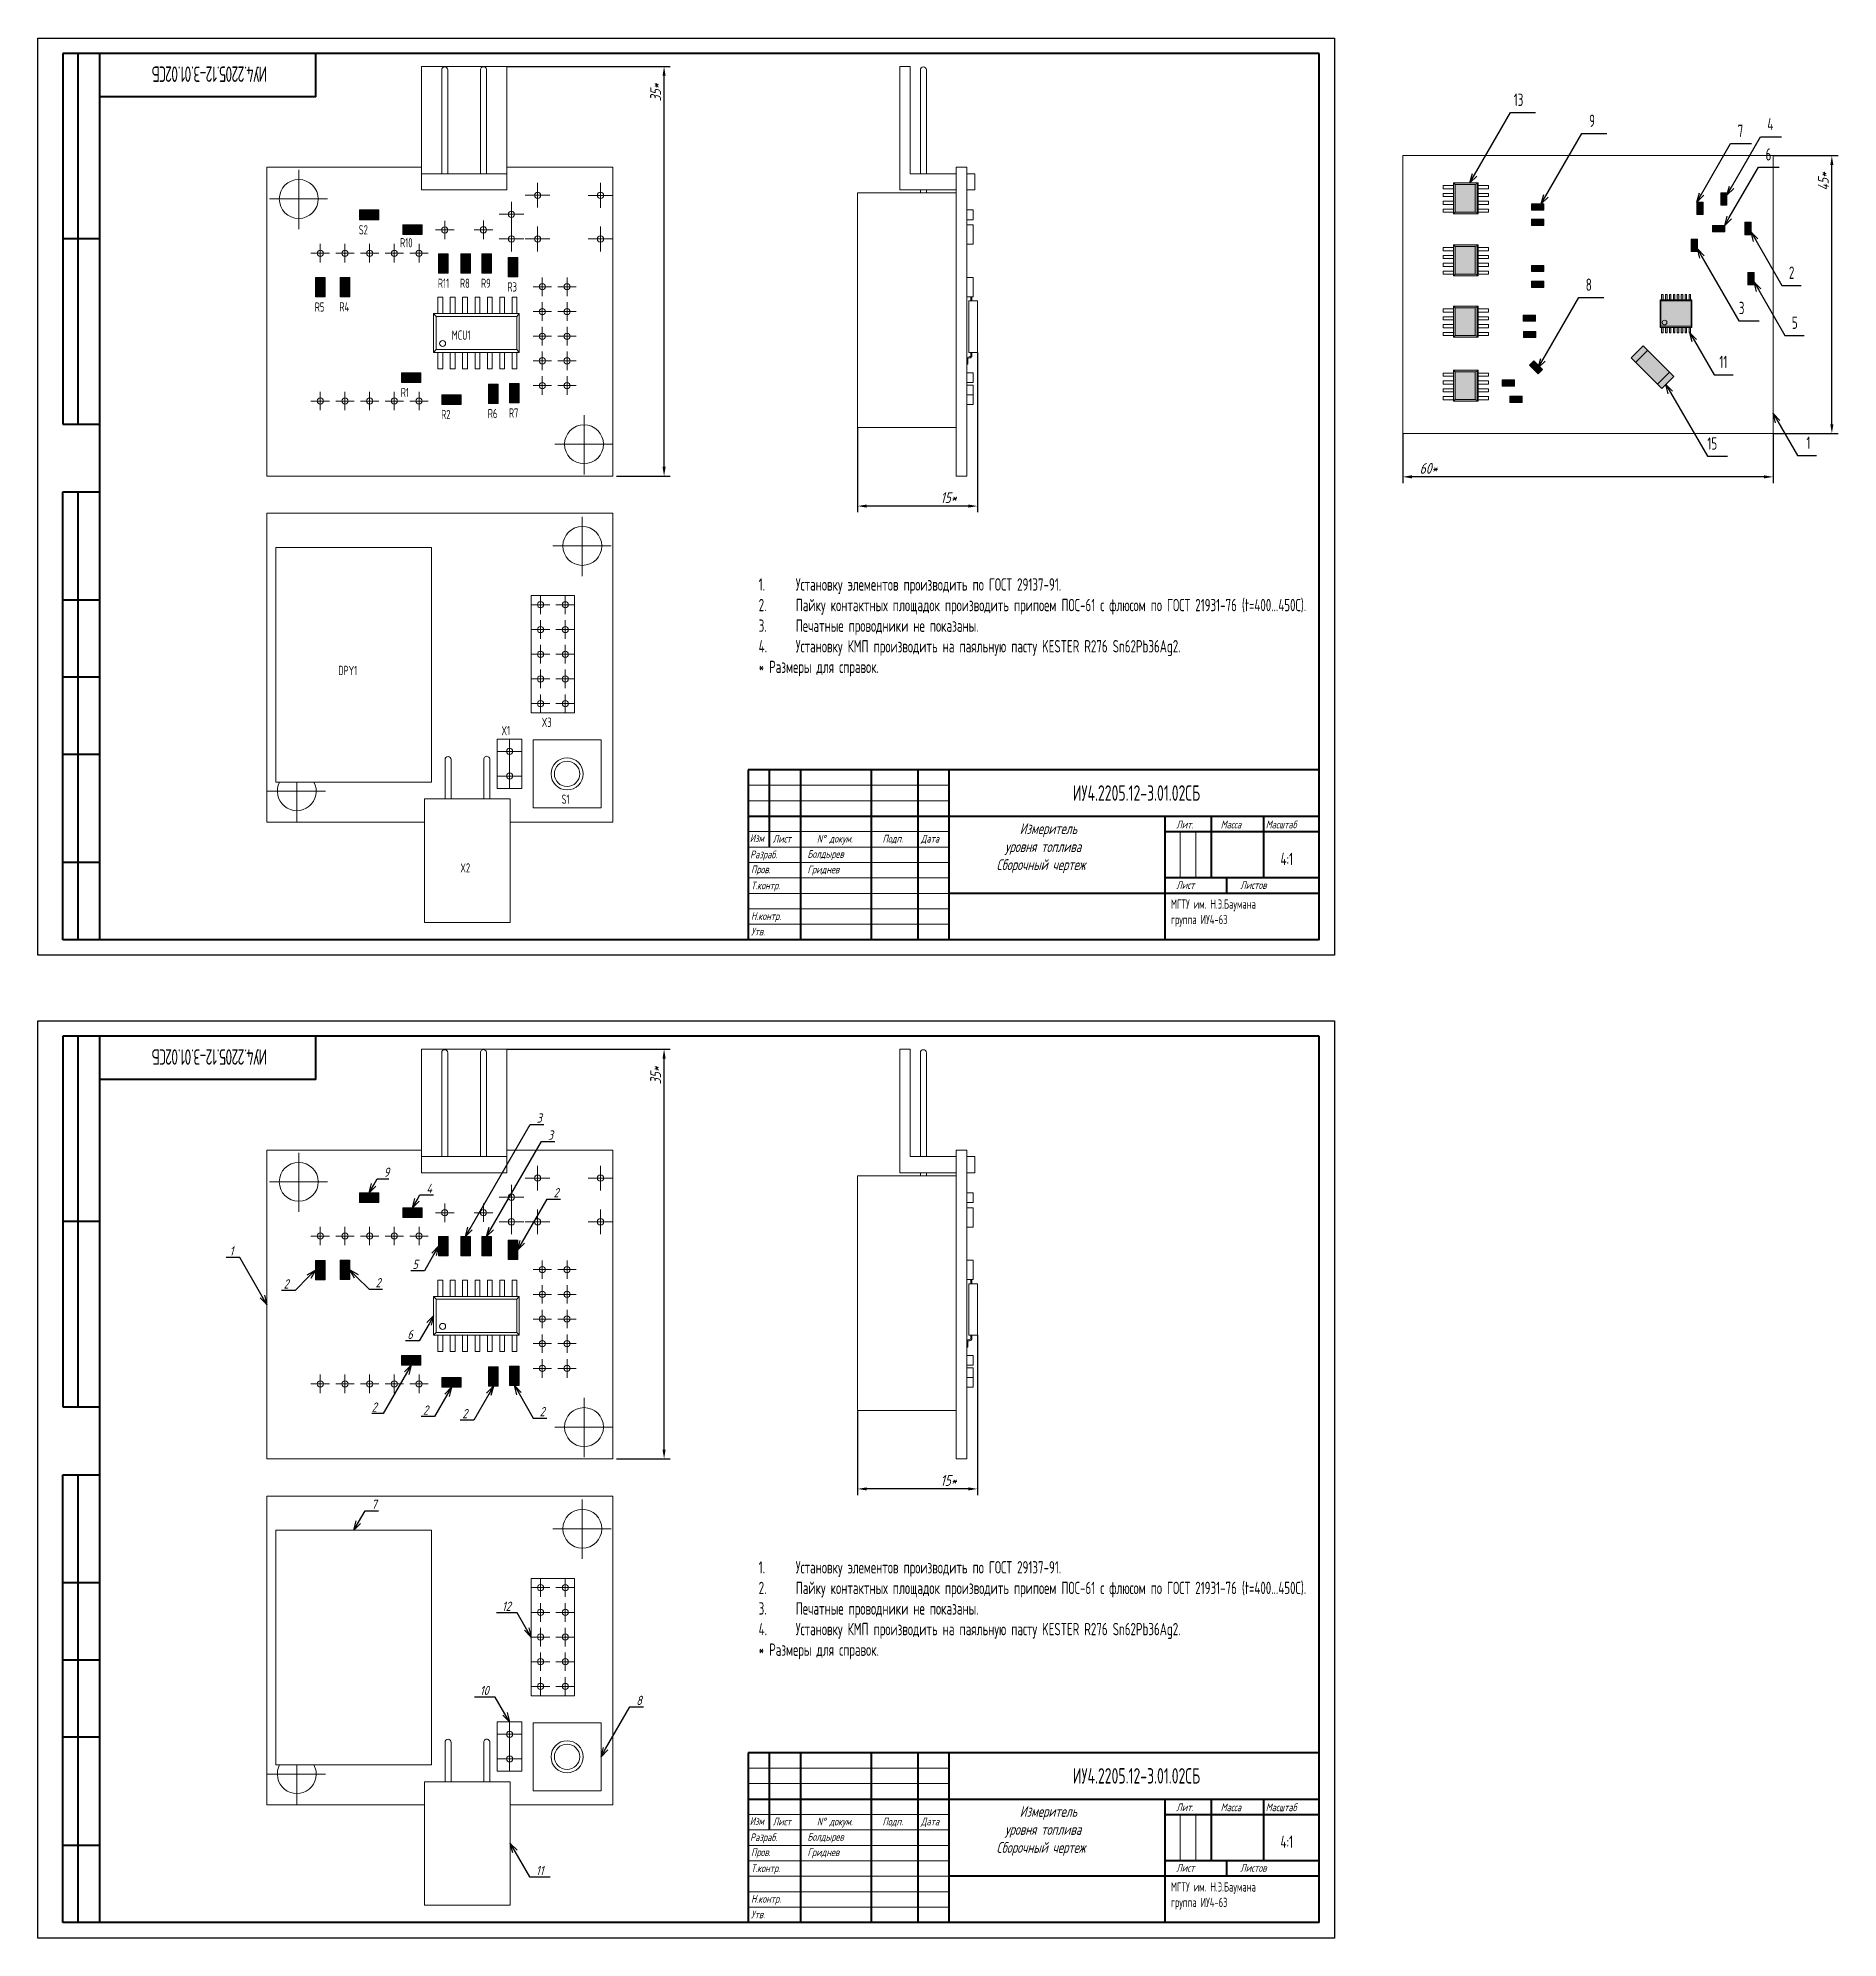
# Model space of a CAD drawing. Extents: x 2016 to 2756, y -1517 to 380.
# Drawn here: x 2173 to 2756, y -883 to -268 of the extents above; entities that cross this region are included whole.
import ezdxf
from ezdxf import colors
from ezdxf.entities.mleader import LeaderData, LeaderLine
from ezdxf.math import Vec2, Vec3

# ---------------------------------------------------------------- set-up
doc = ezdxf.new("R2010")
doc.units = 0
doc.header["$MEASUREMENT"] = 0
doc.linetypes.add('K5LT_BASIC', pattern=[0])
doc.layers.get('0').update_dxf_attribs({"color": 10, "linetype": 'CONTINUOUS', "lineweight": 15})
doc.layers.get('DEFPOINTS').update_dxf_attribs({"linetype": 'CONTINUOUS'})
doc.layers.add('KONTUR', color=7, linetype='CONTINUOUS')
for name, color, linetype, lineweight in [('Основная', 7, 'CONTINUOUS', 40), ('основная моя', 9, 'CONTINUOUS', 15), ('текст', 7, 'CONTINUOUS', 30), ('тонкая', 160, 'CONTINUOUS', 9)]:
    doc.layers.add(name, color=color, linetype=linetype, lineweight=lineweight)
doc.styles.add('GOST', font='GOST.shx', dxfattribs={"oblique": 15})
doc.styles.add('ЕСКД', font='eskd15.shx', dxfattribs={"width": 0.8, "height": 5})
doc.styles.add('стиль1', font='romans.shx', dxfattribs={"width": 0.75, "oblique": 15, "height": 3.5})
doc.dimstyles.new('ЕСКД', dxfattribs={"dimtxt": 3.5, "dimasz": 3, "dimexe": 2, "dimexo": 0, "dimgap": 1, "dimtad": 3, "dimjust": 1, "dimtoh": 1, "dimtxsty": 'стиль1', "dimcen": 0, "dimazin": 2, "dimtfac": 1, "dimtmove": 1, "dimatfit": 3, "dimfxl": 1, "dimarcsym": 0})

msp = doc.modelspace()

# ---------------------------------------------------------------- texts
at = {"char_height": 4, "attachment_point": 1, "style": 'ЕСКД'}
for insert in [(2401.98571, -442.92354), (2401.98571, -761.19243)]:
    msp.add_mtext_dynamic_manual_height_columns('\\pi-12,l16,t16;1.^IУстановку элементов производить по ГОСТ 29137-91.\\P2.^IПайку контактных площадок производить припоем ПОС-61 с флюсом по ГОСТ 21931-76 (t=400...450С).\\P3.^IПечатные проводники не показаны.\\P4.^IУстановку КМП производить на паяльную пасту KESTER R276 Sn62Pb36Ag2.\\P* Размеры для справок.', width=173.081125, gutter_width=20, heights=[0], dxfattribs=dict(at, insert=insert))
at = {"layer": 'основная моя', "char_height": 5, "attachment_point": 5, "rotation": 180, "style": 'ЕСКД'}
for insert in [(2228.18901, -279.67746), (2228.18901, -597.94635)]:
    msp.add_mtext_dynamic_manual_height_columns('\\pt0,10,50;{\\T0.9;ИУ4.2205.12-3.01.02СБ}', width=63.1351135, gutter_width=20, heights=[13.50132], dxfattribs=dict(at, insert=insert))
at = {"layer": 'основная моя'}
for s, width, heights, insert, char_height, attachment_point, style in [('\\pi1.049;13', 6.6693559, [0], (2649.52301, -285.95164), 4, 1, 'ЕСКД'), ('\\pi2.3442;9', 6.6693559, [0], (2672.6384, -292.75816), 4, 1, 'ЕСКД'), ('\\pi2.1918;4', 6.6693559, [0], (2730.52297, -293.83004), 4, 1, 'ЕСКД'), ('\\pi2.268;7', 6.6693559, [0], (2720.82414, -296.02654), 4, 1, 'ЕСКД'), ('\\pi2.3442;6', 6.6693559, [0], (2729.80811, -303.64062), 4, 1, 'ЕСКД'), ('S2', 6.2160853, [0], (2276.45041, -328.56827), 3, 1, 'ЕСКД'), ('R10', 6.2160853, [0], (2289.84448, -332.76638), 3, 1, 'ЕСКД'), ('\\pi2.268;2', 6.6693559, [0], (2737.42689, -341.95129), 4, 1, 'ЕСКД'), ('R11', 6.2160853, [0], (2302.0611, -345.87721), 3, 1, 'ЕСКД'), ('R8', 6.2160853, [0], (2309.2313, -345.87721), 3, 1, 'ЕСКД'), ('R9', 6.2160853, [0], (2316.04886, -345.87721), 3, 1, 'ЕСКД'), ('R3', 6.2160853, [0], (2324.60842, -347.06112), 3, 1, 'ЕСКД'), ('\\pi2.268;8', 6.6693559, [0], (2671.63155, -345.84211), 4, 1, 'ЕСКД'), ('R5', 6.2160853, [0], (2262.20178, -353.58565), 3, 1, 'ЕСКД'), ('R4', 6.2160853, [0], (2270.16892, -353.52344), 3, 1, 'ЕСКД'), ('3', 6.6693559, [0], (2723.47753, -353.39504), 4, 1, 'ЕСКД'), ('MCU1', 6.2160853, [0], (2306.56068, -362.66987), 3, 1, 'ЕСКД'), ('\\pi2.268;5', 6.6693559, [0], (2738.39938, -358.14855), 4, 1, 'ЕСКД'), ('\\pi1.7347;11', 6.6693559, [0], (2715.43898, -370.84451), 4, 1, 'ЕСКД'), ('R1', 6.2160853, [0], (2290.06728, -381.25685), 3, 1, 'ЕСКД'), ('R2', 6.2160853, [0], (2303.13735, -388.38772), 3, 1, 'ЕСКД'), ('R6', 6.2160853, [0], (2318.2448, -388.0808), 3, 1, 'ЕСКД'), ('R7', 6.2160853, [0], (2325.07951, -387.8693), 3, 1, 'ЕСКД'), ('15', 6.6693559, [0], (2713.27012, -397.26977), 4, 1, 'ЕСКД'), ('\\pi2.9537;1', 6.6693559, [0], (2742.42995, -397.02689), 4, 1, 'ЕСКД'), ('DPY1', 6.2160853, [0], (2269.78226, -471.26768), 3, 1, 'ЕСКД'), ('X1', 6.2160853, [0], (2322.64711, -490.73467), 3, 1, 'ЕСКД'), ('X3', 6.2160853, [0], (2335.71559, -488.03952), 3, 1, 'ЕСКД'), ('\\pt0,10,50;ИУ4.2205.12-3.01.02СБ', 112.4705055, [13.50132], (2528.36077, -512.45552), 5, 5, 'ЕСКД'), ('S1', 6.2160853, [0], (2342.14862, -512.95125), 3, 1, 'ЕСКД'), ('\\pi23;{\\fGOST Type BU|b0|i0|c204|p2;\\C0;Измеритель\\P\\pi18.25;уровня топлива\\P\\pi15.487;Сборочный чертеж}', 70, [0], (2467.53772, -522.22855), 3.5, 1, 'стиль1'), ('X2', 6.2160853, [0], (2309.34914, -535.18142), 3, 1, 'ЕСКД'), ('Болдырев', 17.8767788, [0], (2421.76601, -530.94756), 2.5, 1, 'стиль1'), ('4:1', 13.3355969, [0], (2575.02456, -531.79374), 4, 1, 'ЕСКД'), ('Гриднев', 17.8767788, [0], (2421.76601, -535.94756), 2.5, 1, 'стиль1'), ('МГТУ им. Н.Э.Баумана\\Pгруппа ИУ4-63', 45.8994407, [0], (2539.51882, -546.91634), 3, 1, 'ЕСКД'), ('\\pt0,10,50;ИУ4.2205.12-3.01.02СБ', 112.4705055, [13.50132], (2528.36077, -830.72441), 5, 5, 'ЕСКД'), ('\\pi23;{\\fGOST Type BU|b0|i0|c204|p2;\\C0;Измеритель\\P\\pi18.25;уровня топлива\\P\\pi15.487;Сборочный чертеж}', 70, [0], (2467.53772, -840.49745), 3.5, 1, 'стиль1'), ('Болдырев', 17.8767788, [0], (2421.76601, -849.21645), 2.5, 1, 'стиль1'), ('Гриднев', 17.8767788, [0], (2421.76601, -854.21645), 2.5, 1, 'стиль1'), ('4:1', 13.3355969, [0], (2575.02456, -850.06263), 4, 1, 'ЕСКД'), ('МГТУ им. Н.Э.Баумана\\Pгруппа ИУ4-63', 45.8994407, [0], (2539.51882, -865.18523), 3, 1, 'ЕСКД')]:
    msp.add_mtext_dynamic_manual_height_columns(s, width=width, gutter_width=20, heights=heights, dxfattribs=dict(at, insert=insert, char_height=char_height, attachment_point=attachment_point, style=style))
at = {"layer": 'текст', "style": 'стиль1', "oblique": 15, "width": 0.75}
for s, p in [('Лит.', (2541.25569, -523.89554)), ('Масса', (2555.63019, -523.89554)), ('Масштаб', (2570.22241, -523.89554)), ('Изм', (2403.08285, -528.34861)), ('Лист', (2410.55861, -528.49891)), ('N%%d докум. ', (2424.84228, -528.49891)), ('Подп.', (2446.09478, -528.49891)), ('Дата', (2458.54589, -528.49891)), ('Разраб.', (2403.19902, -533.59954)), ('Пров.', (2403.49992, -538.43166)), ('Т.контр.', (2403.49992, -543.62657)), ('Лист', (2541.25569, -543.50941)), ('Листов', (2561.9801, -543.50941)), ('Н.контр.', (2403.49992, -553.54879)), ('Утв.', (2403.49992, -558.5684)), ('Лит.', (2541.25569, -842.16443)), ('Масса', (2555.63019, -842.16443)), ('Масштаб', (2570.22241, -842.16443)), ('Изм', (2403.08285, -846.6175)), ('Лист', (2410.55861, -846.7678)), ('N%%d докум. ', (2424.84228, -846.7678)), ('Подп.', (2446.09478, -846.7678)), ('Дата', (2458.54589, -846.7678)), ('Разраб.', (2403.19902, -851.86844)), ('Пров.', (2403.49992, -856.70055)), ('Т.контр.', (2403.49992, -861.89546)), ('Лист', (2541.25569, -861.7783)), ('Листов', (2561.9801, -861.7783)), ('Н.контр.', (2403.49992, -871.81768)), ('Утв.', (2403.49992, -876.83729))]:
    msp.add_text(s, height=2.5, dxfattribs=at).set_placement(p)

# ---------------------------------------------------------------- blocks, each defined once
blk = doc.blocks.new('*D25')
at = {"layer": 'DEFPOINTS', "color": 0, "lineweight": 0, "transparency": 16777216}
for p in [(2476.87, -688.06), (2437.98, -712.38), (2476.87, -737.81)]:
    blk.add_point(p, dxfattribs=at)
at = {"layer": 'основная моя', "color": 0, "lineweight": -2, "transparency": 16777216}
for p, q in [((2476.87, -688.06), (2476.87, -739.81)), ((2437.98, -712.38), (2437.98, -739.81)), ((2473.87, -737.81), (2440.98, -737.81))]:
    blk.add_line(p, q, dxfattribs=at)
at = {"layer": 'основная моя', "color": 0, "lineweight": 0, "transparency": 16777216}
for points in [[(2440.98, -737.31), (2440.98, -738.31), (2437.98, -737.81)], [(2473.87, -737.31), (2473.87, -738.31), (2476.87, -737.81)]]:
    blk.add_solid(points, dxfattribs=at)
at = {"layer": 'основная моя', "color": 0, "transparency": 16777216, "insert": (2467.48, -735.06), "char_height": 3.5, "attachment_point": 5, "style": 'стиль1'}
blk.add_mtext('15*', dxfattribs=at)
blk = doc.blocks.new('*D26')
at = {"layer": 'DEFPOINTS', "color": 0, "lineweight": 0, "transparency": 16777216}
for p in [(2324.44, -595.44), (2359.98, -728.09), (2375.34, -728.09)]:
    blk.add_point(p, dxfattribs=at)
at = {"layer": 'основная моя', "color": 0, "lineweight": -2, "transparency": 16777216}
for p, q in [((2324.44, -595.44), (2377.34, -595.44)), ((2375.34, -725.09), (2375.34, -598.44)), ((2359.98, -728.09), (2377.34, -728.09))]:
    blk.add_line(p, q, dxfattribs=at)
at = {"layer": 'основная моя', "color": 0, "lineweight": 0, "transparency": 16777216}
for points in [[(2374.84, -598.44), (2375.84, -598.44), (2375.34, -595.44)], [(2374.84, -725.09), (2375.84, -725.09), (2375.34, -728.09)]]:
    blk.add_solid(points, dxfattribs=at)
at = {"layer": 'основная моя', "color": 0, "transparency": 16777216, "insert": (2372.59, -603.88), "char_height": 3.5, "attachment_point": 5, "rotation": 90, "style": 'стиль1'}
blk.add_mtext('35*', dxfattribs=at)
blk = doc.blocks.new('_Open30')
at = {"color": 0, "linetype": 'ByBlock', "lineweight": -2}
for p, q in [((-1, 0.27), (0, 0)), ((0, 0), (-1, -0.27)), ((0, 0), (-1, 0))]:
    blk.add_line(p, q, dxfattribs=at)
blk = doc.blocks.new('*D20')
at = {"layer": 'DEFPOINTS', "color": 0, "lineweight": 0, "transparency": 16777216}
for p in [(2734.58, -306.04), (2734.58, -396.04), (2753.6, -396.04)]:
    blk.add_point(p, dxfattribs=at)
at = {"layer": 'основная моя', "color": 0, "lineweight": -2, "transparency": 16777216}
for p, q in [((2734.58, -306.04), (2755.6, -306.04)), ((2753.6, -393.04), (2753.6, -309.04)), ((2734.58, -396.04), (2755.6, -396.04))]:
    blk.add_line(p, q, dxfattribs=at)
at = {"layer": 'основная моя', "color": 0, "lineweight": 0, "transparency": 16777216}
for points in [[(2753.1, -309.04), (2754.1, -309.04), (2753.6, -306.04)], [(2753.1, -393.04), (2754.1, -393.04), (2753.6, -396.04)]]:
    blk.add_solid(points, dxfattribs=at)
at = {"layer": 'основная моя', "color": 0, "transparency": 16777216, "insert": (2750.85, -314.41), "char_height": 3.5, "attachment_point": 5, "rotation": 90, "style": 'стиль1'}
blk.add_mtext('45*', dxfattribs=at)
blk = doc.blocks.new('*D21')
at = {"layer": 'DEFPOINTS', "color": 0, "lineweight": 0, "transparency": 16777216}
for p in [(2614.61, -396.04), (2734.58, -396.04), (2734.58, -410.07)]:
    blk.add_point(p, dxfattribs=at)
at = {"layer": 'основная моя', "color": 0, "lineweight": -2, "transparency": 16777216}
for p, q in [((2614.61, -396.04), (2614.61, -412.07)), ((2734.58, -396.04), (2734.58, -412.07)), ((2731.58, -410.07), (2617.61, -410.07))]:
    blk.add_line(p, q, dxfattribs=at)
at = {"layer": 'основная моя', "color": 0, "lineweight": 0, "transparency": 16777216}
for points in [[(2617.61, -409.57), (2617.61, -410.57), (2614.61, -410.07)], [(2731.58, -409.57), (2731.58, -410.57), (2734.58, -410.07)]]:
    blk.add_solid(points, dxfattribs=at)
at = {"layer": 'основная моя', "color": 0, "transparency": 16777216, "insert": (2622.94, -407.32), "char_height": 3.5, "attachment_point": 5, "style": 'стиль1'}
blk.add_mtext('60*', dxfattribs=at)
blk = doc.blocks.new('*D22')
at = {"layer": 'DEFPOINTS', "color": 0, "lineweight": 0, "transparency": 16777216}
for p in [(2476.87, -369.79), (2437.98, -394.11), (2476.87, -419.54)]:
    blk.add_point(p, dxfattribs=at)
at = {"layer": 'основная моя', "color": 0, "lineweight": -2, "transparency": 16777216}
for p, q in [((2476.87, -369.79), (2476.87, -421.54)), ((2437.98, -394.11), (2437.98, -421.54)), ((2473.87, -419.54), (2440.98, -419.54))]:
    blk.add_line(p, q, dxfattribs=at)
at = {"layer": 'основная моя', "color": 0, "lineweight": 0, "transparency": 16777216}
for points in [[(2440.98, -419.04), (2440.98, -420.04), (2437.98, -419.54)], [(2473.87, -419.04), (2473.87, -420.04), (2476.87, -419.54)]]:
    blk.add_solid(points, dxfattribs=at)
at = {"layer": 'основная моя', "color": 0, "transparency": 16777216, "insert": (2467.48, -416.79), "char_height": 3.5, "attachment_point": 5, "style": 'стиль1'}
blk.add_mtext('15*', dxfattribs=at)
blk = doc.blocks.new('*D23')
at = {"layer": 'DEFPOINTS', "color": 0, "lineweight": 0, "transparency": 16777216}
for p in [(2324.44, -277.17), (2359.98, -409.82), (2375.34, -409.82)]:
    blk.add_point(p, dxfattribs=at)
at = {"layer": 'основная моя', "color": 0, "lineweight": -2, "transparency": 16777216}
for p, q in [((2324.44, -277.17), (2377.34, -277.17)), ((2375.34, -406.82), (2375.34, -280.17)), ((2359.98, -409.82), (2377.34, -409.82))]:
    blk.add_line(p, q, dxfattribs=at)
at = {"layer": 'основная моя', "color": 0, "lineweight": 0, "transparency": 16777216}
for points in [[(2374.84, -280.17), (2375.84, -280.17), (2375.34, -277.17)], [(2374.84, -406.82), (2375.84, -406.82), (2375.34, -409.82)]]:
    blk.add_solid(points, dxfattribs=at)
at = {"layer": 'основная моя', "color": 0, "transparency": 16777216, "insert": (2372.59, -285.61), "char_height": 3.5, "attachment_point": 5, "rotation": 90, "style": 'стиль1'}
blk.add_mtext('35*', dxfattribs=at)

# ---------------------------------------------------------------- dimensions: what is measured, and where the dimension line sits
at = {"layer": 'основная моя'}
for base, p1, p2, text, picture, middle in [((2375.33887, -409.82304), (2324.43698, -277.16901), (2359.98152, -409.82304), '35*', '*D23', (2372.58887, -285.60662)), ((2753.59839, -396.03908), (2734.58064, -306.03908), (2734.58064, -396.03908), '45*', '*D20', (2750.84839, -314.4097)), ((2375.33887, -728.09194), (2324.43698, -595.43791), (2359.98152, -728.09194), '35*', '*D26', (2372.58887, -603.87551))]:
    dim = msp.add_linear_dim(base=base, p1=p1, p2=p2, angle=90, text=text, dimstyle='ЕСКД', dxfattribs=at)
    dim.commit()
    dim.dimension.update_dxf_attribs({"geometry": picture, "text_midpoint": middle})
for base, p1, p2, picture, middle in [((2476.874, -419.53977), (2437.98282, -394.11157), (2476.874, -369.78692), '*D22', (2467.47778, -419.53977)), ((2476.874, -737.80866), (2437.98282, -712.38046), (2476.874, -688.05581), '*D25', (2467.47778, -737.80866))]:
    dim = msp.add_linear_dim(base=base, p1=p1, p2=p2, text='15*', dimstyle='ЕСКД', dxfattribs=at)
    dim.commit()
    dim.dimension.update_dxf_attribs({"geometry": picture, "text_midpoint": middle, "dimtype": 160})
dim = msp.add_linear_dim(base=(2734.58064, -410.07482), p1=(2614.60879, -396.03908), p2=(2734.58064, -396.03908), text='60*', dimstyle='ЕСКД', dxfattribs=at)
dim.commit()
dim.dimension.update_dxf_attribs({"geometry": '*D21', "text_midpoint": (2622.94372, -407.32482)})

# ---------------------------------------------------------------- hatches: boundary and pattern name
h = msp.add_hatch(color=256)
h.dxf.hatch_style = 1
h.set_gradient(color1=(255, 255, 255), tint=1)
h.paths.add_polyline_path([(2708.28468, -352.71979), (2698.00468, -352.71979), (2698.00468, -361.71979), (2698.12968, -361.71979), (2708.28468, -361.71979)])
h = msp.add_hatch(color=256)
h.dxf.hatch_style = 1
h.set_gradient(color1=(255, 255, 255), tint=1)
h.paths.add_polyline_path([(2698.94968, -351.03979), (2698.69968, -351.03979), (2698.44968, -351.03979), (2698.44968, -352.71979), (2698.94968, -352.71979)])
h.paths.add_polyline_path([(2700.21968, -351.03979), (2699.96968, -351.03979), (2699.71968, -351.03979), (2699.71968, -352.71979), (2700.21968, -352.71979)])
h.paths.add_polyline_path([(2701.48968, -351.03979), (2701.23968, -351.03979), (2700.98968, -351.03979), (2700.98968, -352.71979), (2701.48968, -352.71979)])
h.paths.add_polyline_path([(2702.75968, -351.03979), (2702.50968, -351.03979), (2702.25968, -351.03979), (2702.25968, -352.71979), (2702.75968, -352.71979)])
h.paths.add_polyline_path([(2704.02968, -351.03979), (2703.77968, -351.03979), (2703.52968, -351.03979), (2703.52968, -352.71979), (2704.02968, -352.71979)])
h.paths.add_polyline_path([(2705.29968, -351.03979), (2705.04968, -351.03979), (2704.79968, -351.03979), (2704.79968, -352.71979), (2705.29968, -352.71979)])
h.paths.add_polyline_path([(2706.56968, -351.03979), (2706.31968, -351.03979), (2706.06968, -351.03979), (2706.06968, -352.71979), (2706.56968, -352.71979)])
h.paths.add_polyline_path([(2707.83968, -351.03979), (2707.58968, -351.03979), (2707.33968, -351.03979), (2707.33968, -352.71979), (2707.83968, -352.71979)])
h = msp.add_hatch(color=256)
h.dxf.hatch_style = 1
h.set_gradient(color1=(255, 255, 255), tint=1)
h.paths.add_polyline_path([(2698.94968, -361.71979), (2698.44968, -361.71979), (2698.44968, -363.39979), (2698.69968, -363.39979), (2698.94968, -363.39979)])
h.paths.add_polyline_path([(2700.21968, -361.71979), (2699.71968, -361.71979), (2699.71968, -363.39979), (2699.96968, -363.39979), (2700.21968, -363.39979)])
h.paths.add_polyline_path([(2701.48968, -361.71979), (2700.98968, -361.71979), (2700.98968, -363.39979), (2701.23968, -363.39979), (2701.48968, -363.39979)])
h.paths.add_polyline_path([(2702.75968, -361.71979), (2702.25968, -361.71979), (2702.25968, -363.39979), (2702.50968, -363.39979), (2702.75968, -363.39979)])
h.paths.add_polyline_path([(2704.02968, -361.71979), (2703.52968, -361.71979), (2703.52968, -363.39979), (2703.77968, -363.39979), (2704.02968, -363.39979)])
h.paths.add_polyline_path([(2705.29968, -361.71979), (2704.79968, -361.71979), (2704.79968, -363.39979), (2705.04968, -363.39979), (2705.29968, -363.39979)])
h.paths.add_polyline_path([(2706.56968, -361.71979), (2706.06968, -361.71979), (2706.06968, -363.39979), (2706.31968, -363.39979), (2706.56968, -363.39979)])
h.paths.add_polyline_path([(2707.83968, -361.71979), (2707.33968, -361.71979), (2707.33968, -363.39979), (2707.58968, -363.39979), (2707.83968, -363.39979)])
at = {"layer": 'основная моя'}
h = msp.add_hatch(color=256, dxfattribs=at)
h.dxf.hatch_style = 1
h.set_gradient(color1=(255, 255, 255), tint=1)
h.paths.add_polyline_path([(2639.00782, -314.86292), (2631.00782, -314.86292), (2631.00782, -324.86292), (2639.00782, -324.86292)])
h = msp.add_hatch(color=256, dxfattribs=at)
h.dxf.hatch_style = 1
h.set_gradient(color1=(255, 255, 255), tint=1)
h.paths.add_polyline_path([(2719.60458, -318.09193), (2717.60458, -318.09193), (2717.60458, -322.09193), (2719.60458, -322.09193)])
h = msp.add_hatch(color=256, dxfattribs=at)
h.dxf.hatch_style = 1
h.set_gradient(color1=(255, 255, 255), tint=1)
h.paths.add_polyline_path([(2276.67103, -323.64946), (2276.67103, -326.78946), (2282.95103, -326.78946), (2282.95103, -323.64946)])
h = msp.add_hatch(color=256, dxfattribs=at)
h.dxf.hatch_style = 1
h.set_gradient(color1=(255, 255, 255), tint=1)
h.paths.add_polyline_path([(2656.29757, -321.66944), (2656.29757, -323.66944), (2660.29757, -323.66944), (2660.29757, -321.66944)])
h = msp.add_hatch(color=256, dxfattribs=at)
h.dxf.hatch_style = 1
h.set_gradient(color1=(255, 255, 255), tint=1)
h.paths.add_polyline_path([(2711.90575, -321.08842), (2709.90575, -321.08842), (2709.90575, -325.08842), (2711.90575, -325.08842)])
h = msp.add_hatch(color=256, dxfattribs=at)
h.dxf.hatch_style = 1
h.set_gradient(color1=(255, 255, 255), tint=1)
h.paths.add_polyline_path([(2290.71347, -328.49593), (2290.71347, -331.63593), (2296.99347, -331.63593), (2296.99347, -328.49593)])
h = msp.add_hatch(color=256, dxfattribs=at)
h.dxf.hatch_style = 1
h.set_gradient(color1=(255, 255, 255), tint=1)
h.paths.add_polyline_path([(2656.29757, -326.64534), (2656.29757, -328.64534), (2660.29757, -328.64534), (2660.29757, -326.64534)])
h = msp.add_hatch(color=256, dxfattribs=at)
h.dxf.hatch_style = 1
h.set_gradient(color1=(255, 255, 255), tint=1)
h.paths.add_polyline_path([(2714.88972, -328.70251), (2714.88972, -330.70251), (2718.88972, -330.70251), (2718.88972, -328.70251)])
h = msp.add_hatch(color=256, dxfattribs=at)
h.dxf.hatch_style = 1
h.set_gradient(color1=(255, 255, 255), tint=1)
h.paths.add_polyline_path([(2727.46549, -327.64832), (2725.46549, -327.64832), (2725.46549, -331.64832), (2727.46549, -331.64832)])
h = msp.add_hatch(color=256, dxfattribs=at)
h.dxf.hatch_style = 1
h.set_gradient(color1=(255, 255, 255), tint=1)
h.paths.add_polyline_path([(2305.42173, -337.8184), (2302.28173, -337.8184), (2302.28173, -344.0984), (2305.42173, -344.0984)])
h = msp.add_hatch(color=256, dxfattribs=at)
h.dxf.hatch_style = 1
h.set_gradient(color1=(255, 255, 255), tint=1)
h.paths.add_polyline_path([(2312.59192, -337.8184), (2309.45192, -337.8184), (2309.45192, -344.0984), (2312.59192, -344.0984)])
h = msp.add_hatch(color=256, dxfattribs=at)
h.dxf.hatch_style = 1
h.set_gradient(color1=(255, 255, 255), tint=1)
h.paths.add_polyline_path([(2319.40948, -337.8184), (2316.26948, -337.8184), (2316.26948, -344.0984), (2319.40948, -344.0984)])
h = msp.add_hatch(color=256, dxfattribs=at)
h.dxf.hatch_style = 1
h.set_gradient(color1=(255, 255, 255), tint=1)
h.paths.add_polyline_path([(2639.00782, -334.94732), (2631.00782, -334.94732), (2631.00782, -344.94732), (2639.00782, -344.94732)])
h = msp.add_hatch(color=256, dxfattribs=at)
h.dxf.hatch_style = 1
h.set_gradient(color1=(255, 255, 255), tint=1)
h.paths.add_polyline_path([(2710.04183, -333.0744), (2708.04183, -333.0744), (2708.04183, -337.0744), (2710.04183, -337.0744)])
h = msp.add_hatch(color=256, dxfattribs=at)
h.dxf.hatch_style = 1
h.set_gradient(color1=(255, 255, 255), tint=1)
h.paths.add_polyline_path([(2327.96904, -339.00231), (2324.82904, -339.00231), (2324.82904, -345.28231), (2327.96904, -345.28231)])
h = msp.add_hatch(color=256, dxfattribs=at)
h.dxf.hatch_style = 1
h.set_gradient(color1=(255, 255, 255), tint=1)
h.paths.add_polyline_path([(2656.29757, -341.61008), (2656.29757, -343.61008), (2660.29757, -343.61008), (2660.29757, -341.61008)])
h = msp.add_hatch(color=256, dxfattribs=at)
h.dxf.hatch_style = 1
h.set_gradient(color1=(255, 255, 255), tint=1)
h.paths.add_polyline_path([(2728.43797, -343.84558), (2726.43797, -343.84558), (2726.43797, -347.84558), (2728.43797, -347.84558)])
h = msp.add_hatch(color=256, dxfattribs=at)
h.dxf.hatch_style = 1
h.set_gradient(color1=(255, 255, 255), tint=1)
h.paths.add_polyline_path([(2265.5624, -345.52684), (2262.4224, -345.52684), (2262.4224, -351.80684), (2265.5624, -351.80684)])
h = msp.add_hatch(color=256, dxfattribs=at)
h.dxf.hatch_style = 1
h.set_gradient(color1=(255, 255, 255), tint=1)
h.paths.add_polyline_path([(2273.52954, -345.46463), (2270.38954, -345.46463), (2270.38954, -351.74463), (2273.52954, -351.74463)])
h = msp.add_hatch(color=256, dxfattribs=at)
h.dxf.hatch_style = 1
h.set_gradient(color1=(255, 255, 255), tint=1)
h.paths.add_polyline_path([(2656.29757, -346.73612), (2656.29757, -348.73612), (2660.29757, -348.73612), (2660.29757, -346.73612)])
h = msp.add_hatch(color=256, dxfattribs=at)
h.dxf.hatch_style = 1
h.set_gradient(color1=(255, 255, 255), tint=1)
h.paths.add_polyline_path([(2639.00782, -354.80797), (2631.00782, -354.80797), (2631.00782, -364.80797), (2639.00782, -364.80797)])
h = msp.add_hatch(color=256, dxfattribs=at)
h.dxf.hatch_style = 1
h.set_gradient(color1=(255, 255, 255), tint=1)
h.paths.add_polyline_path([(2653.64967, -357.66643), (2653.64967, -359.66643), (2657.64967, -359.66643), (2657.64967, -357.66643)])
h = msp.add_hatch(color=256, dxfattribs=at)
h.dxf.hatch_style = 1
h.set_gradient(color1=(255, 255, 255), tint=1)
h.paths.add_polyline_path([(2653.73109, -362.97966), (2653.73109, -364.97966), (2657.73109, -364.97966), (2657.73109, -362.97966)])
h = msp.add_hatch(color=256, dxfattribs=at)
h.dxf.hatch_style = 1
h.set_gradient(color1=(255, 255, 255), tint=1)
h.paths.add_polyline_path([(2692.53568, -367.64889), (2688.64659, -371.53797), (2698.54608, -381.43747), (2702.43517, -377.54838)])
h = msp.add_hatch(color=256, dxfattribs=at)
h.dxf.hatch_style = 1
h.set_gradient(color1=(255, 255, 255), tint=1)
h.paths.add_polyline_path([(2657.0765, -372.49065), (2655.66229, -373.90486), (2658.49072, -376.73329), (2659.90493, -375.31907)])
h = msp.add_hatch(color=256, dxfattribs=at)
h.dxf.hatch_style = 1
h.set_gradient(color1=(255, 255, 255), tint=1)
h.paths.add_polyline_path([(2290.28791, -376.33804), (2290.28791, -379.47804), (2296.56791, -379.47804), (2296.56791, -376.33804)])
h = msp.add_hatch(color=256, dxfattribs=at)
h.dxf.hatch_style = 1
h.set_gradient(color1=(255, 255, 255), tint=1)
h.paths.add_polyline_path([(2321.60542, -380.02199), (2318.46542, -380.02199), (2318.46542, -386.30199), (2321.60542, -386.30199)])
h = msp.add_hatch(color=256, dxfattribs=at)
h.dxf.hatch_style = 1
h.set_gradient(color1=(255, 255, 255), tint=1)
h.paths.add_polyline_path([(2328.44013, -379.81049), (2325.30013, -379.81049), (2325.30013, -386.09049), (2328.44013, -386.09049)])
h = msp.add_hatch(color=256, dxfattribs=at)
h.dxf.hatch_style = 1
h.set_gradient(color1=(255, 255, 255), tint=1)
h.paths.add_polyline_path([(2639.00782, -375.57669), (2631.00782, -375.57669), (2631.00782, -385.57669), (2639.00782, -385.57669)])
h = msp.add_hatch(color=256, dxfattribs=at)
h.dxf.hatch_style = 1
h.set_gradient(color1=(255, 255, 255), tint=1)
h.paths.add_polyline_path([(2646.7815, -378.6885), (2646.7815, -380.6885), (2650.7815, -380.6885), (2650.7815, -378.6885)])
h = msp.add_hatch(color=256, dxfattribs=at)
h.dxf.hatch_style = 1
h.set_gradient(color1=(255, 255, 255), tint=1)
h.paths.add_polyline_path([(2303.35798, -383.46891), (2303.35798, -386.60891), (2309.63798, -386.60891), (2309.63798, -383.46891)])
h = msp.add_hatch(color=256, dxfattribs=at)
h.dxf.hatch_style = 1
h.set_gradient(color1=(255, 255, 255), tint=1)
h.paths.add_polyline_path([(2649.2635, -383.9799), (2649.2635, -385.9799), (2653.2635, -385.9799), (2653.2635, -383.9799)])
h = msp.add_hatch(color=256, dxfattribs=at)
h.dxf.hatch_style = 1
h.set_gradient(color1=(255, 255, 255), tint=1)
h.paths.add_polyline_path([(2276.67103, -641.91835), (2276.67103, -645.05835), (2282.95103, -645.05835), (2282.95103, -641.91835)])
h = msp.add_hatch(color=256, dxfattribs=at)
h.dxf.hatch_style = 1
h.set_gradient(color1=(255, 255, 255), tint=1)
h.paths.add_polyline_path([(2290.71347, -646.76482), (2290.71347, -649.90482), (2296.99347, -649.90482), (2296.99347, -646.76482)])
h = msp.add_hatch(color=256, dxfattribs=at)
h.dxf.hatch_style = 1
h.set_gradient(color1=(255, 255, 255), tint=1)
h.paths.add_polyline_path([(2305.42173, -656.08729), (2302.28173, -656.08729), (2302.28173, -662.36729), (2305.42173, -662.36729)])
h = msp.add_hatch(color=256, dxfattribs=at)
h.dxf.hatch_style = 1
h.set_gradient(color1=(255, 255, 255), tint=1)
h.paths.add_polyline_path([(2312.59192, -656.08729), (2309.45192, -656.08729), (2309.45192, -662.36729), (2312.59192, -662.36729)])
h = msp.add_hatch(color=256, dxfattribs=at)
h.dxf.hatch_style = 1
h.set_gradient(color1=(255, 255, 255), tint=1)
h.paths.add_polyline_path([(2319.40948, -656.08729), (2316.26948, -656.08729), (2316.26948, -662.36729), (2319.40948, -662.36729)])
h = msp.add_hatch(color=256, dxfattribs=at)
h.dxf.hatch_style = 1
h.set_gradient(color1=(255, 255, 255), tint=1)
h.paths.add_polyline_path([(2327.96904, -657.2712), (2324.82904, -657.2712), (2324.82904, -663.5512), (2327.96904, -663.5512)])
h = msp.add_hatch(color=256, dxfattribs=at)
h.dxf.hatch_style = 1
h.set_gradient(color1=(255, 255, 255), tint=1)
h.paths.add_polyline_path([(2265.5624, -663.79573), (2262.4224, -663.79573), (2262.4224, -670.07573), (2265.5624, -670.07573)])
h = msp.add_hatch(color=256, dxfattribs=at)
h.dxf.hatch_style = 1
h.set_gradient(color1=(255, 255, 255), tint=1)
h.paths.add_polyline_path([(2273.52954, -663.73352), (2270.38954, -663.73352), (2270.38954, -670.01352), (2273.52954, -670.01352)])
h = msp.add_hatch(color=256, dxfattribs=at)
h.dxf.hatch_style = 1
h.set_gradient(color1=(255, 255, 255), tint=1)
h.paths.add_polyline_path([(2290.28791, -694.60693), (2290.28791, -697.74693), (2296.56791, -697.74693), (2296.56791, -694.60693)])
h = msp.add_hatch(color=256, dxfattribs=at)
h.dxf.hatch_style = 1
h.set_gradient(color1=(255, 255, 255), tint=1)
h.paths.add_polyline_path([(2321.60542, -698.29088), (2318.46542, -698.29088), (2318.46542, -704.57088), (2321.60542, -704.57088)])
h = msp.add_hatch(color=256, dxfattribs=at)
h.dxf.hatch_style = 1
h.set_gradient(color1=(255, 255, 255), tint=1)
h.paths.add_polyline_path([(2328.44013, -698.07938), (2325.30013, -698.07938), (2325.30013, -704.35938), (2328.44013, -704.35938)])
h = msp.add_hatch(color=256, dxfattribs=at)
h.dxf.hatch_style = 1
h.set_gradient(color1=(255, 255, 255), tint=1)
h.paths.add_polyline_path([(2303.35798, -701.7378), (2303.35798, -704.8778), (2309.63798, -704.8778), (2309.63798, -701.7378)])

# ---------------------------------------------------------------- linework, layer by layer
for p, q in [((2338.35271, -318.89727), (2330.35271, -318.89727)), ((2334.35271, -314.89727), (2334.35271, -322.89727)), ((2358.74755, -318.91142), (2350.74755, -318.91142)), ((2354.74755, -314.91142), (2354.74755, -322.91142)), ((2329.90726, -325.06147), (2321.90726, -325.06147)), ((2325.90726, -321.06147), (2325.90726, -329.06147)), ((2307.31261, -330.12422), (2301.31261, -330.12422)), ((2304.31261, -327.12422), (2304.31261, -333.12422)), ((2319.83881, -330.07999), (2313.83881, -330.07999)), ((2316.83881, -327.07999), (2316.83881, -333.07999)), ((2325.91224, -329.04371), (2325.91224, -337.04371)), ((2334.35271, -329.04371), (2334.35271, -337.04371)), ((2354.74755, -329.04371), (2354.74755, -337.04371)), ((2266.96757, -337.64886), (2260.96757, -337.64886)), ((2263.96757, -334.64886), (2263.96757, -340.64886)), ((2274.9842, -337.64886), (2268.9842, -337.64886)), ((2271.9842, -334.64886), (2271.9842, -340.64886)), ((2282.95546, -337.64886), (2276.95546, -337.64886)), ((2279.95546, -334.64886), (2279.95546, -340.64886)), ((2290.94389, -337.64886), (2284.94389, -337.64886)), ((2287.94389, -334.64886), (2287.94389, -340.64886)), ((2298.96863, -337.64886), (2292.96863, -337.64886)), ((2295.96863, -334.64886), (2295.96863, -340.64886)), ((2329.91224, -333.04371), (2321.91224, -333.04371)), ((2338.35271, -333.04371), (2330.35271, -333.04371)), ((2358.74755, -333.04371), (2350.74755, -333.04371)), ((2332.88941, -348.51516), (2338.88941, -348.51516)), ((2335.88941, -345.51516), (2335.88941, -351.51516)), ((2340.89721, -348.51516), (2346.89721, -348.51516)), ((2343.89721, -345.51516), (2343.89721, -351.51516)), ((2332.88941, -356.53991), (2338.88941, -356.53991)), ((2335.88941, -353.53991), (2335.88941, -359.53991)), ((2340.89721, -356.53991), (2346.89721, -356.53991)), ((2343.89721, -353.53991), (2343.89721, -359.53991)), ((2335.88941, -361.52833), (2335.88941, -367.52833)), ((2343.89721, -361.52833), (2343.89721, -367.52833)), ((2332.88941, -364.52833), (2338.88941, -364.52833)), ((2340.89721, -364.52833), (2346.89721, -364.52833)), ((2332.88941, -372.49959), (2338.88941, -372.49959)), ((2335.88941, -369.49959), (2335.88941, -375.49959)), ((2340.89721, -372.49959), (2346.89721, -372.49959)), ((2343.89721, -369.49959), (2343.89721, -375.49959)), ((2332.88941, -380.51622), (2338.88941, -380.51622)), ((2335.88941, -377.51622), (2335.88941, -383.51622)), ((2340.89721, -380.51622), (2346.89721, -380.51622)), ((2343.89721, -377.51622), (2343.89721, -383.51622)), ((2266.96757, -385.51504), (2260.96757, -385.51504)), ((2263.96757, -382.51504), (2263.96757, -388.51504)), ((2274.9842, -385.51504), (2268.9842, -385.51504)), ((2271.9842, -382.51504), (2271.9842, -388.51504)), ((2282.95546, -385.51504), (2276.95546, -385.51504)), ((2279.95546, -382.51504), (2279.95546, -388.51504)), ((2290.94389, -385.51504), (2284.94389, -385.51504)), ((2287.94389, -382.51504), (2287.94389, -388.51504)), ((2298.96863, -385.51504), (2292.96863, -385.51504)), ((2295.96863, -382.51504), (2295.96863, -388.51504)), ((2335.31484, -448.50053), (2335.31484, -454.50053)), ((2343.32264, -448.50053), (2343.32264, -454.50053)), ((2332.31484, -451.50053), (2338.31484, -451.50053)), ((2340.32264, -451.50053), (2346.32264, -451.50053)), ((2332.31484, -459.52528), (2338.31484, -459.52528)), ((2335.31484, -456.52528), (2335.31484, -462.52528)), ((2340.32264, -459.52528), (2346.32264, -459.52528)), ((2343.32264, -456.52528), (2343.32264, -462.52528)), ((2332.31484, -467.5137), (2338.31484, -467.5137)), ((2335.31484, -464.5137), (2335.31484, -470.5137)), ((2340.32264, -467.5137), (2346.32264, -467.5137)), ((2343.32264, -464.5137), (2343.32264, -470.5137)), ((2335.31484, -472.48496), (2335.31484, -478.48496)), ((2343.32264, -472.48496), (2343.32264, -478.48496)), ((2332.31484, -475.48496), (2338.31484, -475.48496)), ((2340.32264, -475.48496), (2346.32264, -475.48496)), ((2332.31484, -483.50159), (2338.31484, -483.50159)), ((2335.31484, -480.50159), (2335.31484, -486.50159)), ((2340.32264, -483.50159), (2346.32264, -483.50159)), ((2343.32264, -480.50159), (2343.32264, -486.50159)), ((2325.2783, -494.97062), (2325.2783, -502.97062)), ((2329.2783, -498.97062), (2321.2783, -498.97062)), ((2325.28327, -502.95286), (2325.28327, -510.95286)), ((2329.28327, -506.95286), (2321.28327, -506.95286)), ((2537.53772, -559.96073), (2537.53772, -559.96073)), ((2334.35271, -633.16616), (2334.35271, -641.16616)), ((2354.74755, -633.18031), (2354.74755, -641.18031)), ((2325.90726, -639.33037), (2325.90726, -647.33037)), ((2338.35271, -637.16616), (2330.35271, -637.16616)), ((2358.74755, -637.18031), (2350.74755, -637.18031)), ((2304.31261, -645.39311), (2304.31261, -651.39311)), ((2316.83881, -645.34888), (2316.83881, -651.34888)), ((2329.90726, -643.33037), (2321.90726, -643.33037)), ((2307.31261, -648.39311), (2301.31261, -648.39311)), ((2319.83881, -648.34888), (2313.83881, -648.34888)), ((2329.91224, -651.3126), (2321.91224, -651.3126)), ((2325.91224, -647.3126), (2325.91224, -655.3126)), ((2338.35271, -651.3126), (2330.35271, -651.3126)), ((2334.35271, -647.3126), (2334.35271, -655.3126)), ((2358.74755, -651.3126), (2350.74755, -651.3126)), ((2354.74755, -647.3126), (2354.74755, -655.3126)), ((2266.96757, -655.91775), (2260.96757, -655.91775)), ((2263.96757, -652.91775), (2263.96757, -658.91775)), ((2274.9842, -655.91775), (2268.9842, -655.91775)), ((2271.9842, -652.91775), (2271.9842, -658.91775)), ((2282.95546, -655.91775), (2276.95546, -655.91775)), ((2279.95546, -652.91775), (2279.95546, -658.91775)), ((2290.94389, -655.91775), (2284.94389, -655.91775)), ((2287.94389, -652.91775), (2287.94389, -658.91775)), ((2298.96863, -655.91775), (2292.96863, -655.91775)), ((2295.96863, -652.91775), (2295.96863, -658.91775)), ((2335.88941, -663.78405), (2335.88941, -669.78405)), ((2343.89721, -663.78405), (2343.89721, -669.78405)), ((2332.88941, -666.78405), (2338.88941, -666.78405)), ((2340.89721, -666.78405), (2346.89721, -666.78405)), ((2332.88941, -674.8088), (2338.88941, -674.8088)), ((2335.88941, -671.8088), (2335.88941, -677.8088)), ((2340.89721, -674.8088), (2346.89721, -674.8088)), ((2343.89721, -671.8088), (2343.89721, -677.8088)), ((2332.88941, -682.79722), (2338.88941, -682.79722)), ((2335.88941, -679.79722), (2335.88941, -685.79722)), ((2340.89721, -682.79722), (2346.89721, -682.79722)), ((2343.89721, -679.79722), (2343.89721, -685.79722)), ((2335.88941, -687.76848), (2335.88941, -693.76848)), ((2343.89721, -687.76848), (2343.89721, -693.76848)), ((2332.88941, -690.76848), (2338.88941, -690.76848)), ((2340.89721, -690.76848), (2346.89721, -690.76848)), ((2263.96757, -700.78393), (2263.96757, -706.78393)), ((2271.9842, -700.78393), (2271.9842, -706.78393)), ((2279.95546, -700.78393), (2279.95546, -706.78393)), ((2287.94389, -700.78393), (2287.94389, -706.78393)), ((2295.96863, -700.78393), (2295.96863, -706.78393)), ((2332.88941, -698.78511), (2338.88941, -698.78511)), ((2335.88941, -695.78511), (2335.88941, -701.78511)), ((2340.89721, -698.78511), (2346.89721, -698.78511)), ((2343.89721, -695.78511), (2343.89721, -701.78511)), ((2266.96757, -703.78393), (2260.96757, -703.78393)), ((2274.9842, -703.78393), (2268.9842, -703.78393)), ((2282.95546, -703.78393), (2276.95546, -703.78393)), ((2290.94389, -703.78393), (2284.94389, -703.78393)), ((2298.96863, -703.78393), (2292.96863, -703.78393)), ((2335.31484, -766.76942), (2335.31484, -772.76942)), ((2343.32264, -766.76942), (2343.32264, -772.76942)), ((2332.31484, -769.76942), (2338.31484, -769.76942)), ((2335.31484, -774.79417), (2335.31484, -780.79417)), ((2340.32264, -769.76942), (2346.32264, -769.76942)), ((2343.32264, -774.79417), (2343.32264, -780.79417)), ((2332.31484, -777.79417), (2338.31484, -777.79417)), ((2340.32264, -777.79417), (2346.32264, -777.79417)), ((2332.31484, -785.78259), (2338.31484, -785.78259)), ((2335.31484, -782.78259), (2335.31484, -788.78259)), ((2340.32264, -785.78259), (2346.32264, -785.78259)), ((2343.32264, -782.78259), (2343.32264, -788.78259)), ((2335.31484, -790.75385), (2335.31484, -796.75385)), ((2343.32264, -790.75385), (2343.32264, -796.75385)), ((2332.31484, -793.75385), (2338.31484, -793.75385)), ((2335.31484, -798.77048), (2335.31484, -804.77048)), ((2340.32264, -793.75385), (2346.32264, -793.75385)), ((2343.32264, -798.77048), (2343.32264, -804.77048)), ((2332.31484, -801.77048), (2338.31484, -801.77048)), ((2340.32264, -801.77048), (2346.32264, -801.77048)), ((2329.2783, -817.23952), (2321.2783, -817.23952)), ((2325.2783, -813.23952), (2325.2783, -821.23952)), ((2325.28327, -821.22175), (2325.28327, -829.22175)), ((2329.28327, -825.22175), (2321.28327, -825.22175)), ((2537.53772, -878.22962), (2537.53772, -878.22962))]:
    msp.add_line(p, q)
at = {"layer": 'KONTUR'}
for p, q in [((2172.53772, -564.96073), (2172.53772, -267.96073)), ((2172.53772, -267.96073), (2592.53772, -267.96073)), ((2592.53772, -267.96073), (2592.53772, -564.96073)), ((2592.53772, -564.96073), (2172.53772, -564.96073)), ((2172.53772, -883.22962), (2172.53772, -586.22962)), ((2172.53772, -586.22962), (2592.53772, -586.22962)), ((2592.53772, -586.22962), (2592.53772, -883.22962)), ((2592.53772, -883.22962), (2172.53772, -883.22962))]:
    msp.add_line(p, q, dxfattribs=at)
at = {"layer": 'Основная'}
for p, q in [((2180.53772, -272.96073), (2180.53772, -392.96073)), ((2587.53772, -272.96073), (2180.53772, -272.96073)), ((2185.53772, -392.96073), (2185.53772, -272.96073)), ((2192.53772, -519.96073), (2192.53772, -272.96073)), ((2262.53772, -286.96073), (2262.53772, -272.96073)), ((2587.53772, -559.96073), (2587.53772, -272.96073)), ((2262.53772, -286.96073), (2192.53772, -286.96073)), ((2192.53772, -332.96073), (2180.53772, -332.96073)), ((2180.53772, -392.96073), (2192.53772, -392.96073)), ((2180.53772, -559.96073), (2180.53772, -414.96073)), ((2180.53772, -414.96073), (2192.53772, -414.96073)), ((2185.53772, -559.96073), (2185.53772, -414.96073)), ((2192.53772, -449.96073), (2180.53772, -449.96073)), ((2192.53772, -474.96073), (2180.53772, -474.96073)), ((2192.53772, -499.96073), (2180.53772, -499.96073)), ((2402.53772, -504.96073), (2402.53772, -559.96073)), ((2587.53772, -504.96073), (2402.53772, -504.96073)), ((2409.53772, -529.96073), (2409.53772, -504.96073)), ((2419.53772, -504.96073), (2419.53772, -559.96073)), ((2442.53772, -559.96073), (2442.53772, -504.96073)), ((2457.53772, -504.96073), (2457.53772, -559.96073)), ((2467.53772, -504.96073), (2467.53772, -559.96073)), ((2192.53772, -559.96073), (2192.53772, -519.96073)), ((2402.53772, -519.96073), (2587.53772, -519.96073)), ((2537.53772, -519.96073), (2537.53772, -559.96073)), ((2552.53772, -519.96073), (2552.53772, -539.96073)), ((2569.53772, -519.96073), (2569.53772, -539.96073)), ((2537.53772, -524.96073), (2587.53772, -524.96073)), ((2192.53772, -534.96073), (2180.53772, -534.96073)), ((2587.53772, -539.96073), (2537.53772, -539.96073)), ((2557.53772, -539.96073), (2557.53772, -544.96073)), ((2587.53772, -544.96073), (2467.53772, -544.96073)), ((2587.53772, -559.96073), (2180.53772, -559.96073)), ((2180.53772, -591.22962), (2180.53772, -711.22962)), ((2587.53772, -591.22962), (2180.53772, -591.22962)), ((2185.53772, -711.22962), (2185.53772, -591.22962)), ((2192.53772, -838.22962), (2192.53772, -591.22962)), ((2262.53772, -605.22962), (2262.53772, -591.22962)), ((2587.53772, -878.22962), (2587.53772, -591.22962)), ((2262.53772, -605.22962), (2192.53772, -605.22962)), ((2192.53772, -651.22962), (2180.53772, -651.22962)), ((2180.53772, -711.22962), (2192.53772, -711.22962)), ((2180.53772, -878.22962), (2180.53772, -733.22962)), ((2180.53772, -733.22962), (2192.53772, -733.22962)), ((2185.53772, -878.22962), (2185.53772, -733.22962)), ((2192.53772, -768.22962), (2180.53772, -768.22962)), ((2192.53772, -793.22962), (2180.53772, -793.22962)), ((2192.53772, -818.22962), (2180.53772, -818.22962)), ((2402.53772, -823.22962), (2402.53772, -878.22962)), ((2587.53772, -823.22962), (2402.53772, -823.22962)), ((2409.53772, -848.22962), (2409.53772, -823.22962)), ((2419.53772, -823.22962), (2419.53772, -878.22962)), ((2442.53772, -878.22962), (2442.53772, -823.22962)), ((2457.53772, -823.22962), (2457.53772, -878.22962)), ((2467.53772, -823.22962), (2467.53772, -878.22962)), ((2192.53772, -878.22962), (2192.53772, -838.22962)), ((2402.53772, -838.22962), (2587.53772, -838.22962)), ((2537.53772, -838.22962), (2537.53772, -878.22962)), ((2552.53772, -838.22962), (2552.53772, -858.22962)), ((2569.53772, -838.22962), (2569.53772, -858.22962)), ((2537.53772, -843.22962), (2587.53772, -843.22962)), ((2192.53772, -853.22962), (2180.53772, -853.22962)), ((2587.53772, -858.22962), (2537.53772, -858.22962)), ((2557.53772, -858.22962), (2557.53772, -863.22962)), ((2587.53772, -863.22962), (2467.53772, -863.22962)), ((2587.53772, -878.22962), (2180.53772, -878.22962))]:
    msp.add_line(p, q, dxfattribs=at)
at = {"layer": 'основная моя'}
for p, q in [((2303.31261, -311.91124), (2303.31261, -278.32289)), ((2305.31261, -311.91124), (2305.31261, -278.32289)), ((2315.83979, -311.91124), (2315.83979, -278.32289)), ((2317.83881, -311.91124), (2317.83881, -278.27866)), ((2455.10282, -311.91124), (2455.10282, -277.16901)), ((2458.35088, -311.91124), (2458.35088, -278.32289)), ((2460.35088, -311.91124), (2460.35088, -278.32289)), ((2257.00444, -310.6515), (2257.00444, -329.85875)), ((2469.98282, -311.91124), (2455.10282, -311.91124)), ((2475.98924, -311.91124), (2473.4113, -311.91124)), ((2458.35088, -317.16901), (2458.35088, -318.11157)), ((2460.35088, -317.16901), (2460.35088, -318.11157)), ((2717.60458, -318.89193), (2719.60458, -318.89193)), ((2247.51397, -320.09455), (2266.32565, -320.09455)), ((2277.92703, -326.78946), (2277.92703, -323.64946)), ((2281.69503, -326.78946), (2281.69503, -323.64946)), ((2657.09757, -323.66944), (2657.09757, -321.66944)), ((2659.49757, -323.66944), (2659.49757, -321.66944)), ((2709.90575, -321.88842), (2711.90575, -321.88842)), ((2709.90575, -324.28842), (2711.90575, -324.28842)), ((2717.60458, -321.29193), (2719.60458, -321.29193)), ((2291.96947, -331.63593), (2291.96947, -328.49593)), ((2295.73747, -331.63593), (2295.73747, -328.49593)), ((2657.09757, -328.64534), (2657.09757, -326.64534)), ((2659.49757, -328.64534), (2659.49757, -326.64534)), ((2715.68972, -330.70251), (2715.68972, -328.70251)), ((2718.08972, -330.70251), (2718.08972, -328.70251)), ((2725.46549, -328.44832), (2727.46549, -328.44832)), ((2725.46549, -330.84832), (2727.46549, -330.84832)), ((2708.04183, -333.8744), (2710.04183, -333.8744)), ((2708.04183, -336.2744), (2710.04183, -336.2744)), ((2302.28173, -339.0744), (2305.42173, -339.0744)), ((2302.28173, -342.8424), (2305.42173, -342.8424)), ((2309.45192, -339.0744), (2312.59192, -339.0744)), ((2309.45192, -342.8424), (2312.59192, -342.8424)), ((2316.26948, -339.0744), (2319.40948, -339.0744)), ((2316.26948, -342.8424), (2319.40948, -342.8424)), ((2324.82904, -340.25831), (2327.96904, -340.25831)), ((2324.82904, -344.02631), (2327.96904, -344.02631)), ((2657.09757, -343.61008), (2657.09757, -341.61008)), ((2659.49757, -343.61008), (2659.49757, -341.61008)), ((2262.4224, -346.78284), (2265.5624, -346.78284)), ((2262.4224, -350.55084), (2265.5624, -350.55084)), ((2270.38954, -346.72063), (2273.52954, -346.72063)), ((2270.38954, -350.48863), (2273.52954, -350.48863)), ((2473.4113, -350.2401), (2473.4113, -350.94015)), ((2657.09757, -348.73612), (2657.09757, -346.73612)), ((2659.49757, -348.73612), (2659.49757, -346.73612)), ((2726.43797, -344.64558), (2728.43797, -344.64558)), ((2726.43797, -347.04558), (2728.43797, -347.04558)), ((2474.70612, -352.14015), (2474.70612, -353.09032)), ((2475.03638, -353.09032), (2475.03638, -352.12769)), ((2654.44967, -359.66643), (2654.44967, -357.66643)), ((2654.53109, -364.97966), (2654.53109, -362.97966)), ((2656.84967, -359.66643), (2656.84967, -357.66643)), ((2656.93109, -364.97966), (2656.93109, -362.97966)), ((2698.00468, -361.71979), (2708.28468, -361.71979)), ((2690.0608, -372.95219), (2693.94989, -369.0631)), ((2473.4113, -372.63715), (2473.4113, -371.93709)), ((2473.71532, -373.62641), (2473.4113, -373.62641)), ((2473.71532, -371.94955), (2473.71532, -373.62641)), ((2474.05483, -369.78692), (2476.874, -369.78692)), ((2474.1113, -371.23709), (2474.20612, -371.23709)), ((2474.23638, -371.54955), (2474.11532, -371.54955)), ((2474.70612, -370.73709), (2474.70612, -369.78692)), ((2475.03638, -369.78692), (2475.03638, -370.74955)), ((2656.22797, -374.47055), (2657.64219, -373.05633)), ((2657.92503, -376.1676), (2659.33924, -374.75339)), ((2291.54391, -379.47804), (2291.54391, -376.33804)), ((2295.31191, -379.47804), (2295.31191, -376.33804)), ((2318.46542, -381.27799), (2321.60542, -381.27799)), ((2325.30013, -381.06649), (2328.44013, -381.06649)), ((2647.5815, -380.6885), (2647.5815, -378.6885)), ((2649.9815, -380.6885), (2649.9815, -378.6885)), ((2697.13187, -380.02326), (2701.02096, -376.13417)), ((2304.61398, -386.60891), (2304.61398, -383.46891)), ((2308.38198, -386.60891), (2308.38198, -383.46891)), ((2318.46542, -385.04599), (2321.60542, -385.04599)), ((2325.30013, -384.83449), (2328.44013, -384.83449)), ((2650.0635, -385.9799), (2650.0635, -383.9799)), ((2652.4635, -385.9799), (2652.4635, -383.9799)), ((2349.40394, -390.07185), (2349.40394, -409.2791)), ((2339.91347, -399.5149), (2358.72515, -399.5149)), ((2339.91347, -399.5149), (2358.72515, -399.5149)), ((2348.84654, -422.99162), (2348.84654, -442.19887)), ((2339.35606, -432.43466), (2358.16775, -432.43466)), ((2339.35606, -432.43466), (2358.16775, -432.43466)), ((2304.38754, -514.35282), (2304.38754, -501.61685)), ((2306.38754, -514.35282), (2306.38754, -501.61685)), ((2316.91471, -514.35282), (2316.91471, -501.61685)), ((2318.91373, -514.35282), (2318.91373, -501.57262)), ((2256.37569, -508.907), (2256.37569, -521.64434)), ((2246.88521, -511.88014), (2265.69689, -511.88014)), ((2246.88521, -511.88014), (2265.69689, -511.88014)), ((2303.31261, -630.18013), (2303.31261, -596.59178)), ((2305.31261, -630.18013), (2305.31261, -596.59178)), ((2315.83979, -630.18013), (2315.83979, -596.59178)), ((2317.83881, -630.18013), (2317.83881, -596.54755)), ((2455.10282, -630.18013), (2455.10282, -595.43791)), ((2458.35088, -630.18013), (2458.35088, -596.59178)), ((2460.35088, -630.18013), (2460.35088, -596.59178)), ((2257.00444, -628.92039), (2257.00444, -648.12764)), ((2469.98282, -630.18013), (2455.10282, -630.18013)), ((2475.98924, -630.18013), (2473.4113, -630.18013)), ((2247.51397, -638.36344), (2266.32565, -638.36344)), ((2458.35088, -635.43791), (2458.35088, -636.38046)), ((2460.35088, -635.43791), (2460.35088, -636.38046)), ((2277.92703, -645.05835), (2277.92703, -641.91835)), ((2281.69503, -645.05835), (2281.69503, -641.91835)), ((2291.96947, -649.90482), (2291.96947, -646.76482)), ((2295.73747, -649.90482), (2295.73747, -646.76482)), ((2302.28173, -657.34329), (2305.42173, -657.34329)), ((2309.45192, -657.34329), (2312.59192, -657.34329)), ((2316.26948, -657.34329), (2319.40948, -657.34329)), ((2302.28173, -661.11129), (2305.42173, -661.11129)), ((2309.45192, -661.11129), (2312.59192, -661.11129)), ((2316.26948, -661.11129), (2319.40948, -661.11129)), ((2324.82904, -658.5272), (2327.96904, -658.5272)), ((2324.82904, -662.2952), (2327.96904, -662.2952)), ((2262.4224, -665.05173), (2265.5624, -665.05173)), ((2262.4224, -668.81973), (2265.5624, -668.81973)), ((2270.38954, -664.98952), (2273.52954, -664.98952)), ((2270.38954, -668.75752), (2273.52954, -668.75752)), ((2473.4113, -668.50899), (2473.4113, -669.20904)), ((2474.70612, -670.40904), (2474.70612, -671.35921)), ((2475.03638, -671.35921), (2475.03638, -670.39658)), ((2474.05483, -688.05581), (2476.874, -688.05581)), ((2474.70612, -689.00598), (2474.70612, -688.05581)), ((2475.03638, -688.05581), (2475.03638, -689.01844)), ((2291.54391, -697.74693), (2291.54391, -694.60693)), ((2295.31191, -697.74693), (2295.31191, -694.60693)), ((2473.4113, -690.90604), (2473.4113, -690.20598)), ((2473.71532, -691.8953), (2473.4113, -691.8953)), ((2473.71532, -690.21844), (2473.71532, -691.8953)), ((2474.1113, -689.50598), (2474.20612, -689.50598)), ((2474.23638, -689.81844), (2474.11532, -689.81844)), ((2318.46542, -699.54688), (2321.60542, -699.54688)), ((2325.30013, -699.33538), (2328.44013, -699.33538)), ((2304.61398, -704.8778), (2304.61398, -701.7378)), ((2308.38198, -704.8778), (2308.38198, -701.7378)), ((2318.46542, -703.31488), (2321.60542, -703.31488)), ((2325.30013, -703.10338), (2328.44013, -703.10338)), ((2349.40394, -708.34074), (2349.40394, -727.54799)), ((2339.91347, -717.78379), (2358.72515, -717.78379)), ((2339.91347, -717.78379), (2358.72515, -717.78379)), ((2348.84654, -741.26051), (2348.84654, -760.46776)), ((2339.35606, -750.70355), (2358.16775, -750.70355)), ((2339.35606, -750.70355), (2358.16775, -750.70355)), ((2304.38754, -832.62172), (2304.38754, -819.88575)), ((2306.38754, -832.62172), (2306.38754, -819.88575)), ((2316.91471, -832.62172), (2316.91471, -819.88575)), ((2318.91373, -832.62172), (2318.91373, -819.84152)), ((2246.88521, -830.14903), (2265.69689, -830.14903)), ((2246.88521, -830.14903), (2265.69689, -830.14903)), ((2256.37569, -827.1759), (2256.37569, -839.91323))]:
    msp.add_line(p, q, dxfattribs=at)
at = {"layer": 'основная моя', "color": 5, "linetype": 'K5LT_BASIC'}
for p, q in [((2627.64782, -316.25292), (2627.64782, -315.75292)), ((2631.00782, -315.75292), (2627.64782, -315.75292)), ((2627.64782, -316.25292), (2627.64782, -316.75292)), ((2631.00782, -316.75292), (2627.64782, -316.75292)), ((2627.64782, -318.79292), (2627.64782, -318.29292)), ((2631.00782, -318.29292), (2627.64782, -318.29292)), ((2627.64782, -318.79292), (2627.64782, -319.29292)), ((2631.00782, -319.29292), (2627.64782, -319.29292)), ((2639.00782, -314.86292), (2631.00782, -314.86292)), ((2631.00782, -314.86292), (2631.00782, -324.86292)), ((2631.00782, -314.86292), (2631.60782, -315.36292)), ((2638.06654, -315.36292), (2631.60782, -315.36292)), ((2631.60782, -315.36292), (2631.60782, -324.36292)), ((2638.70782, -315.11292), (2638.06654, -315.36292)), ((2638.06654, -315.36292), (2638.06654, -324.36292)), ((2639.00782, -314.86292), (2638.70782, -315.11292)), ((2638.70782, -324.61292), (2638.70782, -315.11292)), ((2639.00782, -324.86292), (2639.00782, -314.86292)), ((2639.00782, -315.75292), (2642.36782, -315.75292)), ((2639.00782, -316.75292), (2642.36782, -316.75292)), ((2639.00782, -318.29292), (2642.36782, -318.29292)), ((2639.00782, -319.29292), (2642.36782, -319.29292)), ((2642.36782, -316.25292), (2642.36782, -315.75292)), ((2642.36782, -316.25292), (2642.36782, -316.75292)), ((2642.36782, -318.79292), (2642.36782, -318.29292)), ((2642.36782, -318.79292), (2642.36782, -319.29292)), ((2627.64782, -321.33292), (2627.64782, -320.83292)), ((2631.00782, -320.83292), (2627.64782, -320.83292)), ((2627.64782, -321.33292), (2627.64782, -321.83292)), ((2631.00782, -321.83292), (2627.64782, -321.83292)), ((2627.64782, -323.87292), (2627.64782, -323.37292)), ((2631.00782, -323.37292), (2627.64782, -323.37292)), ((2627.64782, -323.47292), (2627.64782, -323.97292)), ((2627.64782, -323.87292), (2627.64782, -324.37292)), ((2631.00782, -324.37292), (2627.64782, -324.37292)), ((2631.60782, -324.36292), (2631.00782, -324.86292)), ((2631.00782, -324.86292), (2639.00782, -324.86292)), ((2631.60782, -324.36292), (2638.06654, -324.36292)), ((2638.70782, -324.61292), (2638.06654, -324.36292)), ((2638.70782, -324.61292), (2639.00782, -324.86292)), ((2639.00782, -320.83292), (2642.36782, -320.83292)), ((2639.00782, -321.83292), (2642.36782, -321.83292)), ((2639.00782, -323.37292), (2642.36782, -323.37292)), ((2639.00782, -324.37292), (2642.36782, -324.37292)), ((2642.36782, -321.33292), (2642.36782, -320.83292)), ((2642.36782, -321.33292), (2642.36782, -321.83292)), ((2642.36782, -323.87292), (2642.36782, -323.37292)), ((2642.36782, -323.47292), (2642.36782, -323.97292)), ((2642.36782, -323.87292), (2642.36782, -324.37292)), ((2627.64782, -336.33732), (2627.64782, -335.83732)), ((2631.00782, -335.83732), (2627.64782, -335.83732)), ((2627.64782, -336.33732), (2627.64782, -336.83732)), ((2631.00782, -336.83732), (2627.64782, -336.83732)), ((2627.64782, -338.87732), (2627.64782, -338.37732)), ((2631.00782, -338.37732), (2627.64782, -338.37732)), ((2639.00782, -334.94732), (2631.00782, -334.94732)), ((2631.00782, -334.94732), (2631.00782, -344.94732)), ((2631.00782, -334.94732), (2631.60782, -335.44732)), ((2638.06654, -335.44732), (2631.60782, -335.44732)), ((2631.60782, -335.44732), (2631.60782, -344.44732)), ((2638.70782, -335.19732), (2638.06654, -335.44732)), ((2638.06654, -335.44732), (2638.06654, -344.44732)), ((2639.00782, -334.94732), (2638.70782, -335.19732)), ((2638.70782, -344.69732), (2638.70782, -335.19732)), ((2639.00782, -344.94732), (2639.00782, -334.94732)), ((2639.00782, -335.83732), (2642.36782, -335.83732)), ((2639.00782, -336.83732), (2642.36782, -336.83732)), ((2639.00782, -338.37732), (2642.36782, -338.37732)), ((2642.36782, -336.33732), (2642.36782, -335.83732)), ((2642.36782, -336.33732), (2642.36782, -336.83732)), ((2642.36782, -338.87732), (2642.36782, -338.37732)), ((2627.64782, -338.87732), (2627.64782, -339.37732)), ((2631.00782, -339.37732), (2627.64782, -339.37732)), ((2627.64782, -341.41732), (2627.64782, -340.91732)), ((2631.00782, -340.91732), (2627.64782, -340.91732)), ((2627.64782, -341.41732), (2627.64782, -341.91732)), ((2631.00782, -341.91732), (2627.64782, -341.91732)), ((2627.64782, -343.95732), (2627.64782, -343.45732)), ((2631.00782, -343.45732), (2627.64782, -343.45732)), ((2627.64782, -343.55732), (2627.64782, -344.05732)), ((2627.64782, -343.95732), (2627.64782, -344.45732)), ((2631.00782, -344.45732), (2627.64782, -344.45732)), ((2631.60782, -344.44732), (2631.00782, -344.94732)), ((2631.60782, -344.44732), (2638.06654, -344.44732)), ((2638.70782, -344.69732), (2638.06654, -344.44732)), ((2639.00782, -339.37732), (2642.36782, -339.37732)), ((2639.00782, -340.91732), (2642.36782, -340.91732)), ((2639.00782, -341.91732), (2642.36782, -341.91732)), ((2639.00782, -343.45732), (2642.36782, -343.45732)), ((2639.00782, -344.45732), (2642.36782, -344.45732)), ((2642.36782, -338.87732), (2642.36782, -339.37732)), ((2642.36782, -341.41732), (2642.36782, -340.91732)), ((2642.36782, -341.41732), (2642.36782, -341.91732)), ((2642.36782, -343.95732), (2642.36782, -343.45732)), ((2642.36782, -343.55732), (2642.36782, -344.05732)), ((2642.36782, -343.95732), (2642.36782, -344.45732)), ((2631.00782, -344.94732), (2639.00782, -344.94732)), ((2638.70782, -344.69732), (2639.00782, -344.94732)), ((2302.88278, -351.8972), (2302.09538, -351.8972)), ((2302.09538, -357.18852), (2302.09538, -351.8972)), ((2302.88278, -351.8972), (2303.67018, -351.8972)), ((2303.67018, -357.18852), (2303.67018, -351.8972)), ((2306.88277, -351.8972), (2306.09537, -351.8972)), ((2306.09537, -357.18852), (2306.09537, -351.8972)), ((2306.88277, -351.8972), (2307.67017, -351.8972)), ((2307.67017, -357.18852), (2307.67017, -351.8972)), ((2310.88277, -351.8972), (2310.09537, -351.8972)), ((2310.09537, -357.18852), (2310.09537, -351.8972)), ((2310.88277, -351.8972), (2311.67017, -351.8972)), ((2311.67017, -357.18852), (2311.67017, -351.8972)), ((2314.88276, -351.8972), (2314.09536, -351.8972)), ((2314.09536, -357.18852), (2314.09536, -351.8972)), ((2314.25284, -351.8972), (2315.04024, -351.8972)), ((2314.88276, -351.8972), (2315.67016, -351.8972)), ((2315.67016, -357.18852), (2315.67016, -351.8972)), ((2318.88275, -351.8972), (2318.09535, -351.8972)), ((2318.09535, -357.18852), (2318.09535, -351.8972)), ((2318.88275, -351.8972), (2319.67015, -351.8972)), ((2319.67015, -357.18852), (2319.67015, -351.8972)), ((2322.88274, -351.8972), (2322.09534, -351.8972)), ((2322.09534, -357.18852), (2322.09534, -351.8972)), ((2322.88274, -351.8972), (2323.67014, -351.8972)), ((2323.67014, -357.18852), (2323.67014, -351.8972)), ((2326.88273, -351.8972), (2326.09533, -351.8972)), ((2326.09533, -357.18852), (2326.09533, -351.8972)), ((2326.25281, -351.8972), (2327.04021, -351.8972)), ((2326.88273, -351.8972), (2327.67013, -351.8972)), ((2327.67013, -357.18852), (2327.67013, -351.8972)), ((2627.64782, -356.19797), (2627.64782, -355.69797)), ((2631.00782, -355.69797), (2627.64782, -355.69797)), ((2627.64782, -356.19797), (2627.64782, -356.69797)), ((2631.00782, -356.69797), (2627.64782, -356.69797)), ((2639.00782, -354.80797), (2631.00782, -354.80797)), ((2631.00782, -354.80797), (2631.00782, -364.80797)), ((2631.00782, -354.80797), (2631.60782, -355.30797)), ((2638.06654, -355.30797), (2631.60782, -355.30797)), ((2631.60782, -355.30797), (2631.60782, -364.30797)), ((2638.70782, -355.05797), (2638.06654, -355.30797)), ((2638.06654, -355.30797), (2638.06654, -364.30797)), ((2639.00782, -354.80797), (2638.70782, -355.05797)), ((2638.70782, -364.55797), (2638.70782, -355.05797)), ((2639.00782, -364.80797), (2639.00782, -354.80797)), ((2639.00782, -355.69797), (2642.36782, -355.69797)), ((2639.00782, -356.69797), (2642.36782, -356.69797)), ((2642.36782, -356.19797), (2642.36782, -355.69797)), ((2642.36782, -356.19797), (2642.36782, -356.69797)), ((2698.00468, -361.71979), (2698.00468, -352.71979)), ((2698.00468, -352.71979), (2708.28468, -352.71979)), ((2698.00468, -352.71979), (2698.25468, -353.01979)), ((2698.25468, -361.24915), (2698.25468, -353.01979)), ((2698.25468, -353.01979), (2708.03468, -353.01979)), ((2698.69968, -351.03979), (2698.44968, -351.03979)), ((2698.44968, -352.71979), (2698.44968, -351.03979)), ((2698.69968, -351.03979), (2698.94968, -351.03979)), ((2698.94968, -352.71979), (2698.94968, -351.03979)), ((2699.96968, -351.03979), (2699.71968, -351.03979)), ((2699.71968, -352.71979), (2699.71968, -351.03979)), ((2699.96968, -351.03979), (2700.21968, -351.03979)), ((2700.21968, -352.71979), (2700.21968, -351.03979)), ((2701.23968, -351.03979), (2700.98968, -351.03979)), ((2700.98968, -352.71979), (2700.98968, -351.03979)), ((2701.23968, -351.03979), (2701.48968, -351.03979)), ((2701.48968, -352.71979), (2701.48968, -351.03979)), ((2702.50968, -351.03979), (2702.25968, -351.03979)), ((2702.25968, -352.71979), (2702.25968, -351.03979)), ((2702.50968, -351.03979), (2702.75968, -351.03979)), ((2702.75968, -352.71979), (2702.75968, -351.03979)), ((2703.77968, -351.03979), (2703.52968, -351.03979)), ((2703.52968, -352.71979), (2703.52968, -351.03979)), ((2703.77968, -351.03979), (2704.02968, -351.03979)), ((2704.02968, -352.71979), (2704.02968, -351.03979)), ((2705.04968, -351.03979), (2704.79968, -351.03979)), ((2704.79968, -352.71979), (2704.79968, -351.03979)), ((2705.04968, -351.03979), (2705.29968, -351.03979)), ((2705.29968, -352.71979), (2705.29968, -351.03979)), ((2706.31968, -351.03979), (2706.06968, -351.03979)), ((2706.06968, -352.71979), (2706.06968, -351.03979)), ((2706.31968, -351.03979), (2706.56968, -351.03979)), ((2706.56968, -352.71979), (2706.56968, -351.03979)), ((2707.58968, -351.03979), (2707.33968, -351.03979)), ((2707.33968, -352.71979), (2707.33968, -351.03979)), ((2707.58968, -351.03979), (2707.83968, -351.03979)), ((2707.83968, -352.71979), (2707.83968, -351.03979)), ((2708.03468, -353.01979), (2708.28468, -352.71979)), ((2708.03468, -353.01979), (2708.03468, -361.24915)), ((2708.28468, -352.71979), (2708.28468, -361.71979)), ((2328.44179, -357.18852), (2300.69381, -357.18852)), ((2300.69381, -357.18852), (2300.69381, -369.78692)), ((2300.69381, -357.18852), (2301.48121, -358.1334)), ((2301.48121, -358.1334), (2301.48121, -368.84204)), ((2301.48121, -358.1334), (2327.65439, -358.1334)), ((2327.65439, -358.1334), (2328.44179, -357.18852)), ((2327.65439, -368.84204), (2327.65439, -358.1334)), ((2328.44179, -369.78692), (2328.44179, -357.18852)), ((2627.64782, -358.73797), (2627.64782, -358.23797)), ((2631.00782, -358.23797), (2627.64782, -358.23797)), ((2627.64782, -358.73797), (2627.64782, -359.23797)), ((2631.00782, -359.23797), (2627.64782, -359.23797)), ((2627.64782, -361.27797), (2627.64782, -360.77797)), ((2631.00782, -360.77797), (2627.64782, -360.77797)), ((2627.64782, -361.27797), (2627.64782, -361.77797)), ((2631.00782, -361.77797), (2627.64782, -361.77797)), ((2639.00782, -358.23797), (2642.36782, -358.23797)), ((2639.00782, -359.23797), (2642.36782, -359.23797)), ((2639.00782, -360.77797), (2642.36782, -360.77797)), ((2639.00782, -361.77797), (2642.36782, -361.77797)), ((2642.36782, -358.73797), (2642.36782, -358.23797)), ((2642.36782, -358.73797), (2642.36782, -359.23797)), ((2642.36782, -361.27797), (2642.36782, -360.77797)), ((2642.36782, -361.27797), (2642.36782, -361.77797)), ((2698.00468, -361.71979), (2698.12968, -361.56979)), ((2708.28468, -361.71979), (2698.00468, -361.71979)), ((2698.12968, -361.56979), (2698.25468, -361.24915)), ((2698.25468, -361.24915), (2708.03468, -361.24915)), ((2698.44968, -361.71979), (2698.44968, -363.39979)), ((2698.94968, -361.71979), (2698.94968, -363.39979)), ((2699.71968, -361.71979), (2699.71968, -363.39979)), ((2700.21968, -361.71979), (2700.21968, -363.39979)), ((2700.98968, -361.71979), (2700.98968, -363.39979)), ((2701.48968, -361.71979), (2701.48968, -363.39979)), ((2702.25968, -361.71979), (2702.25968, -363.39979)), ((2702.75968, -361.71979), (2702.75968, -363.39979)), ((2703.52968, -361.71979), (2703.52968, -363.39979)), ((2704.02968, -361.71979), (2704.02968, -363.39979)), ((2704.79968, -361.71979), (2704.79968, -363.39979)), ((2705.29968, -361.71979), (2705.29968, -363.39979)), ((2706.06968, -361.71979), (2706.06968, -363.39979)), ((2706.56968, -361.71979), (2706.56968, -363.39979)), ((2707.33968, -361.71979), (2707.33968, -363.39979)), ((2707.83968, -361.71979), (2707.83968, -363.39979)), ((2708.15968, -361.56979), (2708.03468, -361.24915)), ((2708.15968, -361.56979), (2708.28468, -361.71979)), ((2300.69381, -369.78692), (2301.48121, -368.84204)), ((2301.48121, -368.84204), (2327.65439, -368.84204)), ((2327.65439, -368.84204), (2328.44179, -369.78692)), ((2627.64782, -363.81797), (2627.64782, -363.31797)), ((2631.00782, -363.31797), (2627.64782, -363.31797)), ((2627.64782, -363.41797), (2627.64782, -363.91797)), ((2627.64782, -363.81797), (2627.64782, -364.31797)), ((2631.00782, -364.31797), (2627.64782, -364.31797)), ((2631.60782, -364.30797), (2631.00782, -364.80797)), ((2631.00782, -364.80797), (2639.00782, -364.80797)), ((2631.60782, -364.30797), (2638.06654, -364.30797)), ((2638.70782, -364.55797), (2638.06654, -364.30797)), ((2638.70782, -364.55797), (2639.00782, -364.80797)), ((2639.00782, -363.31797), (2642.36782, -363.31797)), ((2639.00782, -364.31797), (2642.36782, -364.31797)), ((2642.36782, -363.81797), (2642.36782, -363.31797)), ((2642.36782, -363.41797), (2642.36782, -363.91797)), ((2642.36782, -363.81797), (2642.36782, -364.31797)), ((2698.69968, -363.39979), (2698.44968, -363.39979)), ((2698.69968, -363.39979), (2698.94968, -363.39979)), ((2699.96968, -363.39979), (2699.71968, -363.39979)), ((2699.96968, -363.39979), (2700.21968, -363.39979)), ((2701.23968, -363.39979), (2700.98968, -363.39979)), ((2701.23968, -363.39979), (2701.48968, -363.39979)), ((2702.50968, -363.39979), (2702.25968, -363.39979)), ((2702.50968, -363.39979), (2702.75968, -363.39979)), ((2703.77968, -363.39979), (2703.52968, -363.39979)), ((2703.77968, -363.39979), (2704.02968, -363.39979)), ((2705.04968, -363.39979), (2704.79968, -363.39979)), ((2705.04968, -363.39979), (2705.29968, -363.39979)), ((2706.31968, -363.39979), (2706.06968, -363.39979)), ((2706.31968, -363.39979), (2706.56968, -363.39979)), ((2707.58968, -363.39979), (2707.33968, -363.39979)), ((2707.58968, -363.39979), (2707.83968, -363.39979)), ((2300.69381, -369.78692), (2328.44179, -369.78692)), ((2302.09538, -369.78692), (2302.09538, -375.07825)), ((2302.88278, -375.07825), (2302.09538, -375.07825)), ((2302.88278, -375.07825), (2303.67018, -375.07825)), ((2303.67018, -369.78692), (2303.67018, -375.07825)), ((2306.09537, -369.78692), (2306.09537, -375.07825)), ((2306.88277, -375.07825), (2306.09537, -375.07825)), ((2306.88277, -375.07825), (2307.67017, -375.07825)), ((2307.67017, -369.78692), (2307.67017, -375.07825)), ((2310.09537, -369.78692), (2310.09537, -375.07825)), ((2310.88277, -375.07825), (2310.09537, -375.07825)), ((2310.88277, -375.07825), (2311.67017, -375.07825)), ((2311.67017, -369.78692), (2311.67017, -375.07825)), ((2314.09536, -369.78692), (2314.09536, -375.07825)), ((2314.88276, -375.07825), (2314.09536, -375.07825)), ((2314.25284, -375.07825), (2315.04024, -375.07825)), ((2314.88276, -375.07825), (2315.67016, -375.07825)), ((2315.67016, -369.78692), (2315.67016, -375.07825)), ((2318.09535, -369.78692), (2318.09535, -375.07825)), ((2318.88275, -375.07825), (2318.09535, -375.07825)), ((2318.88275, -375.07825), (2319.67015, -375.07825)), ((2319.67015, -369.78692), (2319.67015, -375.07825)), ((2322.09534, -369.78692), (2322.09534, -375.07825)), ((2322.88274, -375.07825), (2322.09534, -375.07825)), ((2322.88274, -375.07825), (2323.67014, -375.07825)), ((2323.67014, -369.78692), (2323.67014, -375.07825)), ((2326.09533, -369.78692), (2326.09533, -375.07825)), ((2326.88273, -375.07825), (2326.09533, -375.07825)), ((2326.25281, -375.07825), (2327.04021, -375.07825)), ((2326.88273, -375.07825), (2327.67013, -375.07825)), ((2327.67013, -369.78692), (2327.67013, -375.07825)), ((2627.64782, -376.96669), (2627.64782, -376.46669)), ((2631.00782, -376.46669), (2627.64782, -376.46669)), ((2627.64782, -376.96669), (2627.64782, -377.46669)), ((2631.00782, -377.46669), (2627.64782, -377.46669)), ((2627.64782, -379.50669), (2627.64782, -379.00669)), ((2631.00782, -379.00669), (2627.64782, -379.00669)), ((2627.64782, -379.50669), (2627.64782, -380.00669)), ((2631.00782, -380.00669), (2627.64782, -380.00669)), ((2639.00782, -375.57669), (2631.00782, -375.57669)), ((2631.00782, -375.57669), (2631.00782, -385.57669)), ((2631.00782, -375.57669), (2631.60782, -376.07669)), ((2638.06654, -376.07669), (2631.60782, -376.07669)), ((2631.60782, -376.07669), (2631.60782, -385.07669)), ((2638.70782, -375.82669), (2638.06654, -376.07669)), ((2638.06654, -376.07669), (2638.06654, -385.07669)), ((2639.00782, -375.57669), (2638.70782, -375.82669)), ((2638.70782, -385.32669), (2638.70782, -375.82669)), ((2639.00782, -385.57669), (2639.00782, -375.57669)), ((2639.00782, -376.46669), (2642.36782, -376.46669)), ((2639.00782, -377.46669), (2642.36782, -377.46669)), ((2639.00782, -379.00669), (2642.36782, -379.00669)), ((2639.00782, -380.00669), (2642.36782, -380.00669)), ((2642.36782, -376.96669), (2642.36782, -376.46669)), ((2642.36782, -376.96669), (2642.36782, -377.46669)), ((2642.36782, -379.50669), (2642.36782, -379.00669)), ((2642.36782, -379.50669), (2642.36782, -380.00669)), ((2627.64782, -382.04669), (2627.64782, -381.54669)), ((2631.00782, -381.54669), (2627.64782, -381.54669)), ((2627.64782, -382.04669), (2627.64782, -382.54669)), ((2631.00782, -382.54669), (2627.64782, -382.54669)), ((2627.64782, -384.58669), (2627.64782, -384.08669)), ((2631.00782, -384.08669), (2627.64782, -384.08669)), ((2627.64782, -384.18669), (2627.64782, -384.68669)), ((2627.64782, -384.58669), (2627.64782, -385.08669)), ((2631.00782, -385.08669), (2627.64782, -385.08669)), ((2631.60782, -385.07669), (2631.00782, -385.57669)), ((2631.00782, -385.57669), (2639.00782, -385.57669)), ((2631.60782, -385.07669), (2638.06654, -385.07669)), ((2638.70782, -385.32669), (2638.06654, -385.07669)), ((2638.70782, -385.32669), (2639.00782, -385.57669)), ((2639.00782, -381.54669), (2642.36782, -381.54669)), ((2639.00782, -382.54669), (2642.36782, -382.54669)), ((2639.00782, -384.08669), (2642.36782, -384.08669)), ((2639.00782, -385.08669), (2642.36782, -385.08669)), ((2642.36782, -382.04669), (2642.36782, -381.54669)), ((2642.36782, -382.04669), (2642.36782, -382.54669)), ((2642.36782, -384.58669), (2642.36782, -384.08669)), ((2642.36782, -384.18669), (2642.36782, -384.68669)), ((2642.36782, -384.58669), (2642.36782, -385.08669)), ((2302.88278, -670.16609), (2302.09538, -670.16609)), ((2302.09538, -675.45741), (2302.09538, -670.16609)), ((2302.88278, -670.16609), (2303.67018, -670.16609)), ((2303.67018, -675.45741), (2303.67018, -670.16609)), ((2306.88277, -670.16609), (2306.09537, -670.16609)), ((2306.09537, -675.45741), (2306.09537, -670.16609)), ((2306.88277, -670.16609), (2307.67017, -670.16609)), ((2307.67017, -675.45741), (2307.67017, -670.16609)), ((2310.88277, -670.16609), (2310.09537, -670.16609)), ((2310.09537, -675.45741), (2310.09537, -670.16609)), ((2310.88277, -670.16609), (2311.67017, -670.16609)), ((2311.67017, -675.45741), (2311.67017, -670.16609)), ((2314.88276, -670.16609), (2314.09536, -670.16609)), ((2314.09536, -675.45741), (2314.09536, -670.16609)), ((2314.25284, -670.16609), (2315.04024, -670.16609)), ((2314.88276, -670.16609), (2315.67016, -670.16609)), ((2315.67016, -675.45741), (2315.67016, -670.16609)), ((2318.88275, -670.16609), (2318.09535, -670.16609)), ((2318.09535, -675.45741), (2318.09535, -670.16609)), ((2318.88275, -670.16609), (2319.67015, -670.16609)), ((2319.67015, -675.45741), (2319.67015, -670.16609)), ((2322.88274, -670.16609), (2322.09534, -670.16609)), ((2322.09534, -675.45741), (2322.09534, -670.16609)), ((2322.88274, -670.16609), (2323.67014, -670.16609)), ((2323.67014, -675.45741), (2323.67014, -670.16609)), ((2326.88273, -670.16609), (2326.09533, -670.16609)), ((2326.09533, -675.45741), (2326.09533, -670.16609)), ((2326.25281, -670.16609), (2327.04021, -670.16609)), ((2326.88273, -670.16609), (2327.67013, -670.16609)), ((2327.67013, -675.45741), (2327.67013, -670.16609)), ((2328.44179, -675.45741), (2300.69381, -675.45741)), ((2300.69381, -675.45741), (2300.69381, -688.05581)), ((2300.69381, -675.45741), (2301.48121, -676.40229)), ((2301.48121, -676.40229), (2301.48121, -687.11093)), ((2301.48121, -676.40229), (2327.65439, -676.40229)), ((2327.65439, -676.40229), (2328.44179, -675.45741)), ((2327.65439, -687.11093), (2327.65439, -676.40229)), ((2328.44179, -688.05581), (2328.44179, -675.45741)), ((2300.69381, -688.05581), (2301.48121, -687.11093)), ((2300.69381, -688.05581), (2328.44179, -688.05581)), ((2301.48121, -687.11093), (2327.65439, -687.11093)), ((2302.09538, -688.05581), (2302.09538, -693.34714)), ((2303.67018, -688.05581), (2303.67018, -693.34714)), ((2306.09537, -688.05581), (2306.09537, -693.34714)), ((2307.67017, -688.05581), (2307.67017, -693.34714)), ((2310.09537, -688.05581), (2310.09537, -693.34714)), ((2311.67017, -688.05581), (2311.67017, -693.34714)), ((2314.09536, -688.05581), (2314.09536, -693.34714)), ((2315.67016, -688.05581), (2315.67016, -693.34714)), ((2318.09535, -688.05581), (2318.09535, -693.34714)), ((2319.67015, -688.05581), (2319.67015, -693.34714)), ((2322.09534, -688.05581), (2322.09534, -693.34714)), ((2323.67014, -688.05581), (2323.67014, -693.34714)), ((2326.09533, -688.05581), (2326.09533, -693.34714)), ((2327.65439, -687.11093), (2328.44179, -688.05581)), ((2327.67013, -688.05581), (2327.67013, -693.34714)), ((2302.88278, -693.34714), (2302.09538, -693.34714)), ((2302.88278, -693.34714), (2303.67018, -693.34714)), ((2306.88277, -693.34714), (2306.09537, -693.34714)), ((2306.88277, -693.34714), (2307.67017, -693.34714)), ((2310.88277, -693.34714), (2310.09537, -693.34714)), ((2310.88277, -693.34714), (2311.67017, -693.34714)), ((2314.88276, -693.34714), (2314.09536, -693.34714)), ((2314.25284, -693.34714), (2315.04024, -693.34714)), ((2314.88276, -693.34714), (2315.67016, -693.34714)), ((2318.88275, -693.34714), (2318.09535, -693.34714)), ((2318.88275, -693.34714), (2319.67015, -693.34714)), ((2322.88274, -693.34714), (2322.09534, -693.34714)), ((2322.88274, -693.34714), (2323.67014, -693.34714)), ((2326.88273, -693.34714), (2326.09533, -693.34714)), ((2326.25281, -693.34714), (2327.04021, -693.34714)), ((2326.88273, -693.34714), (2327.67013, -693.34714))]:
    msp.add_line(p, q, dxfattribs=at)
at = {"layer": 'основная моя'}
for points in [[(2296.71444, -317.16901), (2324.43698, -317.16901), (2324.43698, -277.16901), (2296.71444, -277.16901)], [(2614.60879, -396.03908), (2734.58064, -396.03908), (2734.58064, -306.03908), (2614.60879, -306.03908)], [(2296.71444, -317.16901), (2324.43698, -317.16901), (2324.43698, -311.91124), (2296.71444, -311.91124)], [(2469.98282, -309.82304), (2473.4113, -309.82304), (2473.4113, -409.82304), (2469.98282, -409.82304)], [(2296.71444, -317.16901), (2324.43698, -317.16901), (2324.43698, -317.16901), (2296.71444, -317.16901)], [(2437.98282, -394.11157), (2469.98282, -394.11157), (2469.98282, -318.11157), (2437.98282, -318.11157)], [(2451.7527, -317.16901), (2469.98282, -317.16901), (2469.98282, -317.16901), (2451.7527, -317.16901)], [(2717.60458, -322.09193), (2719.60458, -322.09193), (2719.60458, -318.09193), (2717.60458, -318.09193)], [(2282.95103, -326.78946), (2282.95103, -323.64946), (2276.67103, -323.64946), (2276.67103, -326.78946)], [(2473.4113, -326.78946), (2475.4113, -326.78946), (2475.4113, -323.64946), (2473.4113, -323.64946)], [(2660.29757, -323.66944), (2660.29757, -321.66944), (2656.29757, -321.66944), (2656.29757, -323.66944)], [(2709.90575, -325.08842), (2711.90575, -325.08842), (2711.90575, -321.08842), (2709.90575, -321.08842)], [(2296.99347, -331.63593), (2296.99347, -328.49593), (2290.71347, -328.49593), (2290.71347, -331.63593)], [(2473.4113, -334.77593), (2475.4113, -334.77593), (2475.4113, -328.49593), (2473.4113, -328.49593)], [(2660.29757, -328.64534), (2660.29757, -326.64534), (2656.29757, -326.64534), (2656.29757, -328.64534)], [(2718.88972, -330.70251), (2718.88972, -328.70251), (2714.88972, -328.70251), (2714.88972, -330.70251)], [(2725.46549, -331.64832), (2727.46549, -331.64832), (2727.46549, -327.64832), (2725.46549, -327.64832)], [(2302.28173, -344.0984), (2305.42173, -344.0984), (2305.42173, -337.8184), (2302.28173, -337.8184)], [(2309.45192, -344.0984), (2312.59192, -344.0984), (2312.59192, -337.8184), (2309.45192, -337.8184)], [(2316.26948, -344.0984), (2319.40948, -344.0984), (2319.40948, -337.8184), (2316.26948, -337.8184)], [(2708.04183, -337.0744), (2710.04183, -337.0744), (2710.04183, -333.0744), (2708.04183, -333.0744)], [(2324.82904, -345.28231), (2327.96904, -345.28231), (2327.96904, -339.00231), (2324.82904, -339.00231)], [(2660.29757, -343.61008), (2660.29757, -341.61008), (2656.29757, -341.61008), (2656.29757, -343.61008)], [(2726.43797, -347.84558), (2728.43797, -347.84558), (2728.43797, -343.84558), (2726.43797, -343.84558)], [(2262.4224, -351.80684), (2265.5624, -351.80684), (2265.5624, -345.52684), (2262.4224, -345.52684)], [(2270.38954, -351.74463), (2273.52954, -351.74463), (2273.52954, -345.46463), (2270.38954, -345.46463)], [(2473.4113, -351.74463), (2475.4113, -351.74463), (2475.4113, -345.46463), (2473.4113, -345.46463)], [(2660.29757, -348.73612), (2660.29757, -346.73612), (2656.29757, -346.73612), (2656.29757, -348.73612)], [(2657.64967, -359.66643), (2657.64967, -357.66643), (2653.64967, -357.66643), (2653.64967, -359.66643)], [(2657.73109, -364.97966), (2657.73109, -362.97966), (2653.73109, -362.97966), (2653.73109, -364.97966)], [(2698.54608, -381.43747), (2702.43517, -377.54838), (2692.53568, -367.64889), (2688.64659, -371.53797)], [(2658.49072, -376.73329), (2659.90493, -375.31907), (2657.0765, -372.49065), (2655.66229, -373.90486)], [(2296.56791, -379.47804), (2296.56791, -376.33804), (2290.28791, -376.33804), (2290.28791, -379.47804)], [(2318.46542, -386.30199), (2321.60542, -386.30199), (2321.60542, -380.02199), (2318.46542, -380.02199)], [(2325.30013, -386.09049), (2328.44013, -386.09049), (2328.44013, -379.81049), (2325.30013, -379.81049)], [(2473.4113, -379.47804), (2475.4113, -379.47804), (2475.4113, -376.33804), (2473.4113, -376.33804)], [(2473.4113, -383.46891), (2475.4113, -383.46891), (2475.4113, -380.32891), (2473.4113, -380.32891)], [(2650.7815, -380.6885), (2650.7815, -378.6885), (2646.7815, -378.6885), (2646.7815, -380.6885)], [(2309.63798, -386.60891), (2309.63798, -383.46891), (2303.35798, -383.46891), (2303.35798, -386.60891)], [(2473.4113, -386.60891), (2475.4113, -386.60891), (2475.4113, -383.46891), (2473.4113, -383.46891)], [(2653.2635, -385.9799), (2653.2635, -383.9799), (2649.2635, -383.9799), (2649.2635, -385.9799)], [(2249.63168, -508.907), (2300.03168, -508.907), (2300.03168, -432.907), (2249.63168, -432.907)], [(2332.31484, -448.50053), (2346.32264, -448.50053), (2346.32264, -486.50159), (2332.31484, -486.50159)], [(2321.2783, -494.97062), (2329.28327, -494.97062), (2329.28327, -510.95286), (2321.2783, -510.95286)], [(2332.91044, -517.27129), (2354.91044, -517.27129), (2354.91044, -495.27129), (2332.91044, -495.27129)], [(2297.78936, -514.35282), (2325.51191, -514.35282), (2325.51191, -554.35282), (2297.78936, -554.35282)], [(2297.78936, -514.35282), (2325.51191, -514.35282), (2325.51191, -514.35282), (2297.78936, -514.35282)], [(2296.71444, -635.43791), (2324.43698, -635.43791), (2324.43698, -595.43791), (2296.71444, -595.43791)], [(2296.71444, -635.43791), (2324.43698, -635.43791), (2324.43698, -630.18013), (2296.71444, -630.18013)], [(2469.98282, -628.09194), (2473.4113, -628.09194), (2473.4113, -728.09194), (2469.98282, -728.09194)], [(2296.71444, -635.43791), (2324.43698, -635.43791), (2324.43698, -635.43791), (2296.71444, -635.43791)], [(2437.98282, -712.38046), (2469.98282, -712.38046), (2469.98282, -636.38046), (2437.98282, -636.38046)], [(2451.7527, -635.43791), (2469.98282, -635.43791), (2469.98282, -635.43791), (2451.7527, -635.43791)], [(2282.95103, -645.05835), (2282.95103, -641.91835), (2276.67103, -641.91835), (2276.67103, -645.05835)], [(2473.4113, -645.05835), (2475.4113, -645.05835), (2475.4113, -641.91835), (2473.4113, -641.91835)], [(2296.99347, -649.90482), (2296.99347, -646.76482), (2290.71347, -646.76482), (2290.71347, -649.90482)], [(2473.4113, -653.04482), (2475.4113, -653.04482), (2475.4113, -646.76482), (2473.4113, -646.76482)], [(2302.28173, -662.36729), (2305.42173, -662.36729), (2305.42173, -656.08729), (2302.28173, -656.08729)], [(2309.45192, -662.36729), (2312.59192, -662.36729), (2312.59192, -656.08729), (2309.45192, -656.08729)], [(2316.26948, -662.36729), (2319.40948, -662.36729), (2319.40948, -656.08729), (2316.26948, -656.08729)], [(2324.82904, -663.5512), (2327.96904, -663.5512), (2327.96904, -657.2712), (2324.82904, -657.2712)], [(2262.4224, -670.07573), (2265.5624, -670.07573), (2265.5624, -663.79573), (2262.4224, -663.79573)], [(2270.38954, -670.01352), (2273.52954, -670.01352), (2273.52954, -663.73352), (2270.38954, -663.73352)], [(2473.4113, -670.01352), (2475.4113, -670.01352), (2475.4113, -663.73352), (2473.4113, -663.73352)], [(2296.56791, -697.74693), (2296.56791, -694.60693), (2290.28791, -694.60693), (2290.28791, -697.74693)], [(2473.4113, -697.74693), (2475.4113, -697.74693), (2475.4113, -694.60693), (2473.4113, -694.60693)], [(2318.46542, -704.57088), (2321.60542, -704.57088), (2321.60542, -698.29088), (2318.46542, -698.29088)], [(2325.30013, -704.35938), (2328.44013, -704.35938), (2328.44013, -698.07938), (2325.30013, -698.07938)], [(2473.4113, -701.7378), (2475.4113, -701.7378), (2475.4113, -698.5978), (2473.4113, -698.5978)], [(2309.63798, -704.8778), (2309.63798, -701.7378), (2303.35798, -701.7378), (2303.35798, -704.8778)], [(2473.4113, -704.8778), (2475.4113, -704.8778), (2475.4113, -701.7378), (2473.4113, -701.7378)], [(2249.63168, -827.1759), (2300.03168, -827.1759), (2300.03168, -751.1759), (2249.63168, -751.1759)], [(2332.31484, -766.76942), (2346.32264, -766.76942), (2346.32264, -804.77048), (2332.31484, -804.77048)], [(2321.2783, -813.23952), (2329.28327, -813.23952), (2329.28327, -829.22175), (2321.2783, -829.22175)], [(2332.91044, -835.54018), (2354.91044, -835.54018), (2354.91044, -813.54018), (2332.91044, -813.54018)], [(2297.78936, -832.62172), (2325.51191, -832.62172), (2325.51191, -872.62172), (2297.78936, -872.62172)], [(2297.78936, -832.62172), (2325.51191, -832.62172), (2325.51191, -832.62172), (2297.78936, -832.62172)]]:
    msp.add_lwpolyline(points, close=True, dxfattribs=at)
for points in [[(2455.10282, -277.16901), (2451.7527, -277.16901), (2451.7527, -317.16901), (2469.98282, -317.16901)], [(2296.71444, -309.82304), (2246.70403, -309.82304), (2246.70403, -409.82304), (2358.70403, -409.82304), (2358.70403, -309.82304), (2324.43698, -309.82304)], [(2473.4113, -317.16901), (2475.98924, -317.16901), (2475.98924, -311.91124)], [(2476.874, -369.78692), (2476.874, -353.09032), (2474.05483, -353.09032), (2474.05483, -369.78692)], [(2325.51191, -521.85282), (2358.70403, -521.85282), (2358.70403, -421.85282), (2246.70403, -421.85282), (2246.70403, -521.85282), (2297.78936, -521.85282)], [(2455.10282, -595.43791), (2451.7527, -595.43791), (2451.7527, -635.43791), (2469.98282, -635.43791)], [(2296.71444, -628.09194), (2246.70403, -628.09194), (2246.70403, -728.09194), (2358.70403, -728.09194), (2358.70403, -628.09194), (2324.43698, -628.09194)], [(2473.4113, -635.43791), (2475.98924, -635.43791), (2475.98924, -630.18013)], [(2476.874, -688.05581), (2476.874, -671.35921), (2474.05483, -671.35921), (2474.05483, -688.05581)], [(2325.51191, -840.12172), (2358.70403, -840.12172), (2358.70403, -740.12172), (2246.70403, -740.12172), (2246.70403, -840.12172), (2297.78936, -840.12172)]]:
    msp.add_lwpolyline(points, dxfattribs=at)
for centre, radius in [((2257.00444, -320.09455), 6.30162), ((2334.35271, -318.89727), 1), ((2354.74755, -318.89727), 1), ((2325.90726, -325.06147), 1), ((2304.31261, -330.12422), 1), ((2316.83881, -330.07999), 1), ((2325.91224, -333.04371), 1), ((2334.35271, -333.04371), 1), ((2354.74755, -333.04371), 1), ((2263.96757, -337.64886), 1), ((2271.9842, -337.64886), 1), ((2279.95546, -337.64886), 1), ((2287.94389, -337.64886), 1), ((2295.96863, -337.64886), 1), ((2335.88941, -348.51516), 1), ((2343.89721, -348.51516), 1), ((2335.88941, -356.53991), 1), ((2343.89721, -356.53991), 1), ((2699.43673, -360.10362), 0.75045), ((2303.59953, -366.88983), 0.96927), ((2335.88941, -364.52833), 1), ((2343.89721, -364.52833), 1), ((2335.88941, -372.49959), 1), ((2343.89721, -372.49959), 1), ((2335.88941, -380.51622), 1), ((2343.89721, -380.51622), 1), ((2263.96757, -385.51504), 1), ((2271.9842, -385.51504), 1), ((2279.95546, -385.51504), 1), ((2287.94389, -385.51504), 1), ((2295.96863, -385.51504), 1), ((2349.40394, -399.5149), 6.30162), ((2348.84654, -432.43466), 6.30162), ((2335.31484, -451.50053), 1), ((2343.32264, -451.50053), 1), ((2335.31484, -459.52528), 1), ((2343.32264, -459.52528), 1), ((2335.31484, -467.5137), 1), ((2343.32264, -467.5137), 1), ((2335.31484, -475.48496), 1), ((2343.32264, -475.48496), 1), ((2335.31484, -483.50159), 1), ((2343.32264, -483.50159), 1), ((2325.2783, -498.97062), 1), ((2343.91044, -506.27129), 5.19102), ((2343.91044, -506.27129), 4.09719), ((2325.28327, -506.95286), 1), ((2257.00444, -638.36344), 6.30162), ((2334.35271, -637.16616), 1), ((2354.74755, -637.16616), 1), ((2325.90726, -643.33037), 1), ((2304.31261, -648.39311), 1), ((2316.83881, -648.34888), 1), ((2325.91224, -651.3126), 1), ((2334.35271, -651.3126), 1), ((2354.74755, -651.3126), 1), ((2263.96757, -655.91775), 1), ((2271.9842, -655.91775), 1), ((2279.95546, -655.91775), 1), ((2287.94389, -655.91775), 1), ((2295.96863, -655.91775), 1), ((2335.88941, -666.78405), 1), ((2343.89721, -666.78405), 1), ((2335.88941, -674.8088), 1), ((2343.89721, -674.8088), 1), ((2335.88941, -682.79722), 1), ((2343.89721, -682.79722), 1), ((2303.59953, -685.15872), 0.96927), ((2335.88941, -690.76848), 1), ((2343.89721, -690.76848), 1), ((2335.88941, -698.78511), 1), ((2343.89721, -698.78511), 1), ((2263.96757, -703.78393), 1), ((2271.9842, -703.78393), 1), ((2279.95546, -703.78393), 1), ((2287.94389, -703.78393), 1), ((2295.96863, -703.78393), 1), ((2349.40394, -717.78379), 6.30162), ((2348.84654, -750.70355), 6.30162), ((2335.31484, -769.76942), 1), ((2343.32264, -769.76942), 1), ((2335.31484, -777.79417), 1), ((2343.32264, -777.79417), 1), ((2335.31484, -785.78259), 1), ((2343.32264, -785.78259), 1), ((2335.31484, -793.75385), 1), ((2343.32264, -793.75385), 1), ((2335.31484, -801.77048), 1), ((2343.32264, -801.77048), 1), ((2325.2783, -817.23952), 1), ((2325.28327, -825.22175), 1), ((2343.91044, -824.54018), 5.19102), ((2343.91044, -824.54018), 4.09719)]:
    msp.add_circle(centre, radius, dxfattribs=at)
for centre, radius, start, end in [((2304.31261, -278.32289), 1, 0, 180), ((2316.83881, -278.27866), 1, 0, 182.5350033), ((2459.35088, -278.32289), 1, 0, 180), ((2474.20612, -352.14015), 0.5, 0, 52.2828513), ((2474.23638, -352.12769), 0.8, 0, 28.60866625), ((2474.1113, -371.93709), 0.7, 90, 180), ((2474.11532, -371.94955), 0.4, 90, 180), ((2474.20612, -370.73709), 0.5, 270, 0), ((2474.23638, -370.74955), 0.8, 270, 0), ((2305.38754, -501.61685), 1, 0, 180), ((2317.91373, -501.57262), 1, 0, 182.5350033), ((2256.37569, -511.88014), 6.30162, 151.84849461, 28.15150539), ((2304.31261, -596.59178), 1, 0, 180), ((2316.83881, -596.54755), 1, 0, 182.5350033), ((2459.35088, -596.59178), 1, 0, 180), ((2474.20612, -670.40904), 0.5, 0, 52.2828513), ((2474.23638, -670.39658), 0.8, 0, 28.60866625), ((2474.20612, -689.00598), 0.5, 270, 0), ((2474.23638, -689.01844), 0.8, 270, 0), ((2474.1113, -690.20598), 0.7, 90, 180), ((2474.11532, -690.21844), 0.4, 90, 180), ((2305.38754, -819.88575), 1, 0, 180), ((2317.91373, -819.84152), 1, 0, 182.5350033), ((2256.37569, -830.14903), 6.30162, 151.84849461, 28.15150539)]:
    msp.add_arc(centre, radius, start, end, dxfattribs=at)
at = {"layer": 'тонкая'}
for p, q in [((2467.53772, -509.96073), (2402.53772, -509.96073)), ((2467.53772, -514.96073), (2402.53772, -514.96073)), ((2467.53772, -524.96073), (2402.53772, -524.96073)), ((2542.52536, -525.16942), (2542.52536, -539.96073)), ((2547.60331, -525.16942), (2547.60331, -539.96073)), ((2467.53772, -529.96073), (2402.53772, -529.96073)), ((2402.53772, -534.96073), (2467.53772, -534.96073)), ((2467.53772, -539.96073), (2402.53772, -539.96073)), ((2467.53772, -544.96073), (2402.53772, -544.96073)), ((2467.53772, -828.22962), (2402.53772, -828.22962)), ((2467.53772, -833.22962), (2402.53772, -833.22962)), ((2467.53772, -843.22962), (2402.53772, -843.22962)), ((2467.53772, -848.22962), (2402.53772, -848.22962)), ((2542.52536, -843.43831), (2542.52536, -858.22962)), ((2547.60331, -843.43831), (2547.60331, -858.22962)), ((2402.53772, -853.22962), (2467.53772, -853.22962)), ((2467.53772, -858.22962), (2402.53772, -858.22962)), ((2467.53772, -863.22962), (2402.53772, -863.22962))]:
    msp.add_line(p, q, dxfattribs=at)
for points in [[(2402.53772, -549.96073), (2467.53772, -549.96073)], [(2402.53772, -554.96073), (2467.53772, -554.96073)], [(2402.53772, -868.22962), (2467.53772, -868.22962)], [(2402.53772, -873.22962), (2467.53772, -873.22962)]]:
    msp.add_lwpolyline(points, dxfattribs=at)

msp.set_redraw_order([(e.dxf.handle, doc.entitydb.next_handle()) for e in msp.query("TEXT MTEXT ATTDEF DIMENSION ARC_DIMENSION")])  # texts and dimensions are drawn at this point

# ---------------------------------------------------------------- leaders
at = {"layer": 'основная моя'}
ml = msp.add_multileader_mtext('Standard', dxfattribs=at)
ml.set_content('', color=256)
ml.set_leader_properties()
ml.set_arrow_properties(name='OPEN30')
ml.build(insert=Vec2(0, 0))
ml.multileader.update_dxf_attribs({"has_dogleg": 0, "text_right_attachment_type": 6, "dogleg_length": 0.38, "arrow_head_size": 3})
ctx = ml.context
ctx.base_point, ctx.char_height, ctx.arrow_head_size, ctx.landing_gap_size, ctx.plane_origin = Vec3(2657.58733, -292.10232), 0.18, 3, 0.09, Vec3(2636.38217, -314.86292)
ctx.right_attachment = 6
notes = []
notes.append((ctx, [(0, (1, 1, 0), (2657.20733, -292.10232), (1, 0), 0.38, [(0, [(2636.38217, -314.86292), (2649.52301, -292.10232)], 0, [])])]))
ctx.mtext.insert, ctx.mtext.flow_direction = Vec3(2657.67733, -292.01232), 5
ml = msp.add_multileader_mtext('Standard', dxfattribs=at)
ml.set_content('', color=256)
ml.set_leader_properties()
ml.set_arrow_properties(name='OPEN30')
ml.build(insert=Vec2(0, 0))
ml.multileader.update_dxf_attribs({"has_dogleg": 0, "text_right_attachment_type": 6, "dogleg_length": 0.38, "arrow_head_size": 3})
ctx = ml.context
ctx.base_point, ctx.char_height, ctx.arrow_head_size, ctx.landing_gap_size, ctx.plane_origin = Vec3(2680.70273, -298.90884), 0.18, 3, 0.09, Vec3(2659.49757, -321.66944)
ctx.right_attachment = 6
notes.append((ctx, [(0, (1, 1, 0), (2680.32273, -298.90884), (1, 0), 0.38, [(0, [(2659.49757, -321.66944), (2672.6384, -298.90884)], 0, [])])]))
ctx.mtext.insert, ctx.mtext.flow_direction = Vec3(2680.79273, -298.81884), 5
ml = msp.add_multileader_mtext('Standard', dxfattribs=at)
ml.set_content('', color=256)
ml.set_leader_properties()
ml.set_arrow_properties(name='OPEN30')
ml.build(insert=Vec2(0, 0))
ml.multileader.update_dxf_attribs({"has_dogleg": 0, "text_right_attachment_type": 6, "dogleg_length": 0.38, "arrow_head_size": 3})
ctx = ml.context
ctx.base_point, ctx.char_height, ctx.arrow_head_size, ctx.landing_gap_size, ctx.plane_origin = Vec3(2737.2865, -299.98073), 0.18, 3, 0.09, Vec3(2719.60458, -318.89193)
ctx.right_attachment = 6
notes.append((ctx, [(0, (1, 1, 0), (2736.9065, -299.98073), (1, 0), 0.38, [(0, [(2719.60458, -318.89193), (2730.52297, -299.98073)], 0, [])])]))
ctx.mtext.insert, ctx.mtext.flow_direction = Vec3(2737.3765, -299.89073), 5
ml = msp.add_multileader_mtext('Standard', dxfattribs=at)
ml.set_content('', color=256)
ml.set_leader_properties()
ml.set_arrow_properties(name='OPEN30')
ml.build(insert=Vec2(0, 0))
ml.multileader.update_dxf_attribs({"has_dogleg": 0, "text_right_attachment_type": 6, "dogleg_length": 0.38, "arrow_head_size": 3})
ctx = ml.context
ctx.base_point, ctx.char_height, ctx.arrow_head_size, ctx.landing_gap_size, ctx.plane_origin = Vec3(2727.58767, -302.17722), 0.18, 3, 0.09, Vec3(2709.90575, -321.08842)
ctx.right_attachment = 6
notes.append((ctx, [(0, (1, 1, 0), (2727.20767, -302.17722), (1, 0), 0.38, [(0, [(2709.90575, -321.08842), (2720.82414, -302.17722)], 0, [])])]))
ctx.mtext.insert, ctx.mtext.flow_direction = Vec3(2727.67767, -302.08722), 5
ml = msp.add_multileader_mtext('Standard', dxfattribs=at)
ml.set_content('', color=256)
ml.set_leader_properties()
ml.set_arrow_properties(name='OPEN30')
ml.build(insert=Vec2(0, 0))
ml.multileader.update_dxf_attribs({"has_dogleg": 0, "text_right_attachment_type": 6, "dogleg_length": 0.38, "arrow_head_size": 3})
ctx = ml.context
ctx.base_point, ctx.char_height, ctx.arrow_head_size, ctx.landing_gap_size, ctx.plane_origin = Vec3(2736.57163, -309.7913), 0.18, 3, 0.09, Vec3(2718.88972, -328.70251)
ctx.right_attachment = 6
notes.append((ctx, [(0, (1, 1, 0), (2736.19163, -309.7913), (1, 0), 0.38, [(0, [(2718.88972, -328.70251), (2729.80811, -309.7913)], 0, [])])]))
ctx.mtext.insert, ctx.mtext.flow_direction = Vec3(2736.66163, -309.7013), 5
ml = msp.add_multileader_mtext('Standard', dxfattribs=at)
ml.set_content('', color=256)
ml.set_leader_properties()
ml.set_arrow_properties(name='OPEN30')
ml.build(insert=Vec2(0, 0))
ml.multileader.update_dxf_attribs({"has_dogleg": 0, "text_right_attachment_type": 6, "dogleg_length": 0.38, "arrow_head_size": 3})
ctx = ml.context
ctx.base_point, ctx.char_height, ctx.arrow_head_size, ctx.landing_gap_size, ctx.plane_origin = Vec3(2743.69538, -348.10197), 0.18, 3, 0.09, Vec3(2727.46549, -330.84832)
ctx.right_attachment = 6
notes.append((ctx, [(0, (1, 1, 0), (2743.31538, -348.10197), (1, 0), 0.38, [(0, [(2727.46549, -330.84832), (2737.42689, -348.10197)], 0, [])])]))
ctx.mtext.insert, ctx.mtext.flow_direction = Vec3(2743.78538, -348.01197), 5
ml = msp.add_multileader_mtext('Standard', dxfattribs=at)
ml.set_content('', color=256)
ml.set_leader_properties()
ml.set_arrow_properties(name='OPEN30')
ml.build(insert=Vec2(0, 0))
ml.multileader.update_dxf_attribs({"has_dogleg": 0, "text_right_attachment_type": 6, "dogleg_length": 0.38, "arrow_head_size": 3})
ctx = ml.context
ctx.base_point, ctx.char_height, ctx.arrow_head_size, ctx.landing_gap_size, ctx.plane_origin = Vec3(2730.01381, -359.54572), 0.18, 3, 0.09, Vec3(2710.04183, -336.2744)
ctx.right_attachment = 6
notes.append((ctx, [(0, (1, 1, 0), (2729.63381, -359.54572), (1, 0), 0.38, [(0, [(2710.04183, -336.2744), (2723.47753, -359.54572)], 0, [])])]))
ctx.mtext.insert, ctx.mtext.flow_direction = Vec3(2730.10381, -359.45572), 5
ml = msp.add_multileader_mtext('Standard', dxfattribs=at)
ml.set_content('', color=256)
ml.set_leader_properties()
ml.set_arrow_properties(name='OPEN30')
ml.build(insert=Vec2(0, 0))
ml.multileader.update_dxf_attribs({"has_dogleg": 0, "text_right_attachment_type": 6, "dogleg_length": 0.38, "arrow_head_size": 3})
ctx = ml.context
ctx.base_point, ctx.char_height, ctx.arrow_head_size, ctx.landing_gap_size, ctx.plane_origin = Vec3(2744.66786, -364.29923), 0.18, 3, 0.09, Vec3(2728.43797, -347.04558)
ctx.right_attachment = 6
notes.append((ctx, [(0, (1, 1, 0), (2744.28786, -364.29923), (1, 0), 0.38, [(0, [(2728.43797, -347.04558), (2738.39938, -364.29923)], 0, [])])]))
ctx.mtext.insert, ctx.mtext.flow_direction = Vec3(2744.75786, -364.20923), 5
ml = msp.add_multileader_mtext('Standard', dxfattribs=at)
ml.set_content('', color=256)
ml.set_leader_properties()
ml.set_arrow_properties(name='OPEN30')
ml.build(insert=Vec2(0, 0))
ml.multileader.update_dxf_attribs({"has_dogleg": 0, "text_right_attachment_type": 6, "dogleg_length": 0.38, "arrow_head_size": 3})
ctx = ml.context
ctx.base_point, ctx.char_height, ctx.arrow_head_size, ctx.landing_gap_size, ctx.plane_origin = Vec3(2679.69588, -351.99279), 0.18, 3, 0.09, Vec3(2658.49072, -374.75339)
ctx.right_attachment = 6
notes.append((ctx, [(0, (1, 1, 0), (2679.31588, -351.99279), (1, 0), 0.38, [(0, [(2658.49072, -374.75339), (2671.63155, -351.99279)], 0, [])])]))
ctx.mtext.insert, ctx.mtext.flow_direction = Vec3(2679.78588, -351.90279), 5
ml = msp.add_multileader_mtext('Standard', dxfattribs=at)
ml.set_content('', color=256)
ml.set_leader_properties()
ml.set_arrow_properties(name='OPEN30')
ml.build(insert=Vec2(0, 0))
ml.multileader.update_dxf_attribs({"has_dogleg": 0, "text_right_attachment_type": 6, "dogleg_length": 0.38, "arrow_head_size": 3})
ctx = ml.context
ctx.base_point, ctx.char_height, ctx.arrow_head_size, ctx.landing_gap_size, ctx.plane_origin = Vec3(2721.66163, -376.99519), 0.18, 3, 0.09, Vec3(2707.58968, -363.39979)
ctx.right_attachment = 6
notes.append((ctx, [(0, (1, 1, 0), (2721.28163, -376.99519), (1, 0), 0.38, [(0, [(2707.58968, -363.39979), (2715.43898, -376.99519)], 0, [])])]))
ctx.mtext.insert, ctx.mtext.flow_direction = Vec3(2721.75163, -376.90519), 5
ml = msp.add_multileader_mtext('Standard', dxfattribs=at)
ml.set_content('', color=256)
ml.set_leader_properties()
ml.set_arrow_properties(name='OPEN30')
ml.build(insert=Vec2(0, 0))
ml.multileader.update_dxf_attribs({"has_dogleg": 0, "text_right_attachment_type": 6, "dogleg_length": 0.38, "arrow_head_size": 3})
ctx = ml.context
ctx.base_point, ctx.char_height, ctx.arrow_head_size, ctx.landing_gap_size, ctx.plane_origin = Vec3(2719.8064, -403.42045), 0.18, 3, 0.09, Vec3(2699.83442, -380.14914)
ctx.right_attachment = 6
notes.append((ctx, [(0, (1, 1, 0), (2719.4264, -403.42045), (1, 0), 0.38, [(0, [(2699.83442, -380.14914), (2713.27012, -403.42045)], 0, [])])]))
ctx.mtext.insert, ctx.mtext.flow_direction = Vec3(2719.8964, -403.33045), 5
ml = msp.add_multileader_mtext('Standard', dxfattribs=at)
ml.set_content('', color=256)
ml.set_leader_properties()
ml.set_arrow_properties(name='OPEN30')
ml.build(insert=Vec2(0, 0))
ml.multileader.update_dxf_attribs({"has_dogleg": 0, "text_right_attachment_type": 6, "dogleg_length": 0.38, "arrow_head_size": 3})
ctx = ml.context
ctx.base_point, ctx.char_height, ctx.arrow_head_size, ctx.landing_gap_size, ctx.plane_origin = Vec3(2748.65259, -403.17757), 0.18, 3, 0.09, Vec3(2734.58064, -389.58218)
ctx.right_attachment = 6
notes.append((ctx, [(0, (1, 1, 0), (2748.27259, -403.17757), (1, 0), 0.38, [(0, [(2734.58064, -389.58218), (2742.42995, -403.17757)], 0, [])])]))
ctx.mtext.insert, ctx.mtext.flow_direction = Vec3(2748.74259, -403.08757), 5
at = {"layer": 'основная моя', "color": 7, "lineweight": 0}
ml = msp.add_multileader_mtext('Standard', dxfattribs=at)
ml.set_content('3', color=7, style='GOST')
ml.set_leader_properties()
ml.set_arrow_properties(name='OPEN30')
ml.build(insert=Vec2(0, 0))
ml.multileader.update_dxf_attribs({"text_left_attachment_type": 5, "text_right_attachment_type": 6, "dogleg_length": 2, "arrow_head_size": 3})
ctx = ml.context
ctx.base_point, ctx.char_height, ctx.arrow_head_size, ctx.landing_gap_size, ctx.plane_origin = Vec3(2333.97362, -619.79789), 3, 3, 0.09, Vec3(2311.02192, -656.08729)
ctx.left_attachment, ctx.right_attachment = 5, 6
notes.append((ctx, [(0, (1, 1, 0), (2331.97362, -619.79789), (1, 0), 2, [(0, [(2311.02192, -656.08729)], 0, [])])]))
ctx.mtext.insert, ctx.mtext.flow_direction = Vec3(2334.06362, -616.19789), 5
ml = msp.add_multileader_mtext('Standard', dxfattribs=at)
ml.set_content('3', color=7, style='GOST')
ml.set_leader_properties()
ml.set_arrow_properties(name='OPEN30')
ml.build(insert=Vec2(0, 0))
ml.multileader.update_dxf_attribs({"text_left_attachment_type": 5, "text_right_attachment_type": 6, "dogleg_length": 2, "arrow_head_size": 3})
ctx = ml.context
ctx.base_point, ctx.char_height, ctx.arrow_head_size, ctx.landing_gap_size, ctx.plane_origin = Vec3(2337.59582, -625.33241), 3, 3, 0.09, Vec3(2317.83948, -656.08729)
ctx.left_attachment, ctx.right_attachment = 5, 6
notes.append((ctx, [(0, (1, 1, 0), (2335.59582, -625.33241), (1, 0), 2, [(0, [(2317.83948, -656.08729)], 0, [])])]))
ctx.mtext.insert, ctx.mtext.flow_direction = Vec3(2337.68582, -621.73241), 5
ml = msp.add_multileader_mtext('Standard', dxfattribs=at)
ml.set_content('9', color=7, style='GOST')
ml.set_leader_properties()
ml.set_arrow_properties(name='OPEN30')
ml.build(insert=Vec2(0, 0))
ml.multileader.update_dxf_attribs({"text_left_attachment_type": 5, "text_right_attachment_type": 6, "dogleg_length": 2, "arrow_head_size": 3})
ctx = ml.context
ctx.base_point, ctx.char_height, ctx.arrow_head_size, ctx.landing_gap_size, ctx.plane_origin = Vec3(2284.43944, -637.36582), 3, 3, 0.09, Vec3(2279.81103, -641.91835)
ctx.left_attachment, ctx.right_attachment = 5, 6
notes.append((ctx, [(0, (1, 1, 0), (2282.43944, -637.36582), (1, 0), 2, [(0, [(2279.81103, -641.91835)], 0, [])])]))
ctx.mtext.insert, ctx.mtext.width, ctx.mtext.flow_direction = Vec3(2284.52944, -633.76582), 1.6588476, 5
ml = msp.add_multileader_mtext('Standard', dxfattribs=at)
ml.set_content('4', color=7, style='GOST')
ml.set_leader_properties()
ml.set_arrow_properties(name='OPEN30')
ml.build(insert=Vec2(0, 0))
ml.multileader.update_dxf_attribs({"text_left_attachment_type": 5, "text_right_attachment_type": 6, "dogleg_length": 2, "arrow_head_size": 3})
ctx = ml.context
ctx.base_point, ctx.char_height, ctx.arrow_head_size, ctx.landing_gap_size, ctx.plane_origin = Vec3(2298.2561, -642.60333), 3, 3, 0.09, Vec3(2293.85347, -646.76482)
ctx.left_attachment, ctx.right_attachment = 5, 6
notes.append((ctx, [(0, (1, 1, 0), (2296.2561, -642.60333), (1, 0), 2, [(0, [(2293.85347, -646.76482)], 0, [])])]))
ctx.mtext.insert, ctx.mtext.flow_direction = Vec3(2298.3461, -639.00333), 5
ml = msp.add_multileader_mtext('Standard', dxfattribs=at)
ml.set_content('2', color=7, style='GOST')
ml.set_leader_properties()
ml.set_arrow_properties(name='OPEN30')
ml.build(insert=Vec2(0, 0))
ml.multileader.update_dxf_attribs({"text_left_attachment_type": 5, "text_right_attachment_type": 6, "dogleg_length": 2, "arrow_head_size": 3})
ctx = ml.context
ctx.base_point, ctx.char_height, ctx.arrow_head_size, ctx.landing_gap_size, ctx.plane_origin = Vec3(2339.45005, -643.98962), 3, 3, 0.09, Vec3(2327.96904, -660.4112)
ctx.left_attachment, ctx.right_attachment = 5, 6
notes.append((ctx, [(0, (1, 1, 0), (2337.45005, -643.98962), (1, 0), 2, [(0, [(2327.96904, -660.4112)], 0, [])])]))
ctx.mtext.insert, ctx.mtext.flow_direction = Vec3(2339.54005, -640.38962), 5
ml = msp.add_multileader_mtext('Standard', dxfattribs=at)
ml.set_content('1', color=7, style='GOST')
ml.set_leader_properties()
ml.set_arrow_properties(name='OPEN30')
ml.build(insert=Vec2(0, 0))
ml.multileader.update_dxf_attribs({"text_left_attachment_type": 5, "text_right_attachment_type": 6, "dogleg_length": 2, "arrow_head_size": 3})
ctx = ml.context
ctx.base_point, ctx.char_height, ctx.arrow_head_size, ctx.landing_gap_size, ctx.plane_origin = Vec3(2234.06983, -662.85793), 3, 3, 0.09, Vec3(2246.70403, -678.09194)
ctx.left_attachment, ctx.right_attachment, ctx.text_align_type = 5, 6, 2
notes.append((ctx, [(0, (1, 1, 0), (2237.90867, -662.85793), (-1, 0), 2, [(0, [(2246.70403, -678.09194)], 0, [])])]))
ctx.mtext.insert, ctx.mtext.alignment, ctx.mtext.flow_direction = Vec3(2235.81867, -659.25793), 3, 5
ml = msp.add_multileader_mtext('Standard', dxfattribs=at)
ml.set_content('5', color=7, style='GOST')
ml.set_leader_properties()
ml.set_arrow_properties(name='OPEN30')
ml.build(insert=Vec2(0, 0))
ml.multileader.update_dxf_attribs({"text_left_attachment_type": 5, "text_right_attachment_type": 6, "dogleg_length": 2, "arrow_head_size": 3})
ctx = ml.context
ctx.base_point, ctx.char_height, ctx.arrow_head_size, ctx.landing_gap_size, ctx.plane_origin = Vec3(2293.42928, -667.16508), 3, 3, 0.09, Vec3(2302.28173, -659.22729)
ctx.left_attachment, ctx.right_attachment, ctx.text_align_type = 5, 6, 2
notes.append((ctx, [(0, (1, 1, 0), (2297.69884, -667.16508), (-1, 0), 2, [(0, [(2302.28173, -659.22729)], 0, [])])]))
ctx.mtext.insert, ctx.mtext.alignment, ctx.mtext.flow_direction = Vec3(2295.60884, -663.56508), 3, 5
ml = msp.add_multileader_mtext('Standard', dxfattribs=at)
ml.set_content('2', color=7, style='GOST')
ml.set_leader_properties()
ml.set_arrow_properties(name='OPEN30')
ml.build(insert=Vec2(0, 0))
ml.multileader.update_dxf_attribs({"text_left_attachment_type": 5, "text_right_attachment_type": 6, "dogleg_length": 2, "arrow_head_size": 3})
ctx = ml.context
ctx.base_point, ctx.char_height, ctx.arrow_head_size, ctx.landing_gap_size, ctx.plane_origin = Vec3(2251.34935, -673.50994), 3, 3, 0.09, Vec3(2262.4224, -666.93573)
ctx.left_attachment, ctx.right_attachment, ctx.text_align_type = 5, 6, 2
notes.append((ctx, [(0, (1, 1, 0), (2255.8482, -673.50994), (-1, 0), 2, [(0, [(2262.4224, -666.93573)], 0, [])])]))
ctx.mtext.insert, ctx.mtext.alignment, ctx.mtext.flow_direction = Vec3(2253.7582, -669.90994), 3, 5
ml = msp.add_multileader_mtext('Standard', dxfattribs=at)
ml.set_content('2', color=7, style='GOST')
ml.set_leader_properties()
ml.set_arrow_properties(name='OPEN30')
ml.build(insert=Vec2(0, 0))
ml.multileader.update_dxf_attribs({"text_left_attachment_type": 5, "text_right_attachment_type": 6, "dogleg_length": 2, "arrow_head_size": 3})
ctx = ml.context
ctx.base_point, ctx.char_height, ctx.arrow_head_size, ctx.landing_gap_size, ctx.plane_origin = Vec3(2281.78556, -673.12955), 3, 3, 0.09, Vec3(2273.52954, -666.87352)
ctx.left_attachment, ctx.right_attachment = 5, 6
notes.append((ctx, [(0, (1, 1, 0), (2279.78556, -673.12955), (1, 0), 2, [(0, [(2273.52954, -666.87352)], 0, [])])]))
ctx.mtext.insert, ctx.mtext.flow_direction = Vec3(2281.87556, -669.52955), 5
ml = msp.add_multileader_mtext('Standard', dxfattribs=at)
ml.set_content('6', color=7, style='GOST')
ml.set_leader_properties()
ml.set_arrow_properties(name='OPEN30')
ml.build(insert=Vec2(0, 0))
ml.multileader.update_dxf_attribs({"text_left_attachment_type": 5, "text_right_attachment_type": 6, "dogleg_length": 2, "arrow_head_size": 3})
ctx = ml.context
ctx.base_point, ctx.char_height, ctx.arrow_head_size, ctx.landing_gap_size, ctx.plane_origin = Vec3(2291.53029, -689.86204), 3, 3, 0.09, Vec3(2300.69381, -681.75661)
ctx.left_attachment, ctx.right_attachment, ctx.text_align_type = 5, 6, 2
notes.append((ctx, [(0, (1, 1, 0), (2296.01414, -689.86204), (-1, 0), 2, [(0, [(2300.69381, -681.75661)], 0, [])])]))
ctx.mtext.insert, ctx.mtext.alignment, ctx.mtext.flow_direction = Vec3(2293.92414, -686.26204), 3, 5
ml = msp.add_multileader_mtext('Standard', dxfattribs=at)
ml.set_content('2', color=7, style='GOST')
ml.set_leader_properties()
ml.set_arrow_properties(name='OPEN30')
ml.build(insert=Vec2(0, 0))
ml.multileader.update_dxf_attribs({"text_left_attachment_type": 5, "text_right_attachment_type": 6, "dogleg_length": 2, "arrow_head_size": 3})
ctx = ml.context
ctx.base_point, ctx.char_height, ctx.arrow_head_size, ctx.landing_gap_size, ctx.plane_origin = Vec3(2279.89073, -713.40177), 3, 3, 0.09, Vec3(2293.42791, -697.74693)
ctx.left_attachment, ctx.right_attachment, ctx.text_align_type = 5, 6, 2
notes.append((ctx, [(0, (1, 1, 0), (2284.38958, -713.40177), (-1, 0), 2, [(0, [(2293.42791, -697.74693)], 0, [])])]))
ctx.mtext.insert, ctx.mtext.width, ctx.mtext.alignment, ctx.mtext.flow_direction = Vec3(2282.29958, -709.80177), 1.6588476, 3, 5
ml = msp.add_multileader_mtext('Standard', dxfattribs=at)
ml.set_content('2', color=7, style='GOST')
ml.set_leader_properties()
ml.set_arrow_properties(name='OPEN30')
ml.build(insert=Vec2(0, 0))
ml.multileader.update_dxf_attribs({"text_left_attachment_type": 5, "text_right_attachment_type": 6, "dogleg_length": 2, "arrow_head_size": 3})
ctx = ml.context
ctx.base_point, ctx.char_height, ctx.arrow_head_size, ctx.landing_gap_size, ctx.plane_origin = Vec3(2296.51714, -714.37289), 3, 3, 0.09, Vec3(2306.49798, -704.8778)
ctx.left_attachment, ctx.right_attachment, ctx.text_align_type = 5, 6, 2
notes.append((ctx, [(0, (1, 1, 0), (2301.01598, -714.37289), (-1, 0), 2, [(0, [(2306.49798, -704.8778)], 0, [])])]))
ctx.mtext.insert, ctx.mtext.alignment, ctx.mtext.flow_direction = Vec3(2298.92598, -710.77289), 3, 5
ml = msp.add_multileader_mtext('Standard', dxfattribs=at)
ml.set_content('2', color=7, style='GOST')
ml.set_leader_properties()
ml.set_arrow_properties(name='OPEN30')
ml.build(insert=Vec2(0, 0))
ml.multileader.update_dxf_attribs({"text_left_attachment_type": 5, "text_right_attachment_type": 6, "dogleg_length": 2, "arrow_head_size": 3})
ctx = ml.context
ctx.base_point, ctx.char_height, ctx.arrow_head_size, ctx.landing_gap_size, ctx.plane_origin = Vec3(2309.21303, -715.52359), 3, 3, 0.09, Vec3(2320.03542, -704.57088)
ctx.left_attachment, ctx.right_attachment, ctx.text_align_type = 5, 6, 2
notes.append((ctx, [(0, (1, 1, 0), (2313.71188, -715.52359), (-1, 0), 2, [(0, [(2320.03542, -704.57088)], 0, [])])]))
ctx.mtext.insert, ctx.mtext.alignment, ctx.mtext.flow_direction = Vec3(2311.62188, -711.92359), 3, 5
ml = msp.add_multileader_mtext('Standard', dxfattribs=at)
ml.set_content('2', color=7, style='GOST')
ml.set_leader_properties()
ml.set_arrow_properties(name='OPEN30')
ml.build(insert=Vec2(0, 0))
ml.multileader.update_dxf_attribs({"text_left_attachment_type": 5, "text_right_attachment_type": 6, "dogleg_length": 2, "arrow_head_size": 3})
ctx = ml.context
ctx.base_point, ctx.char_height, ctx.arrow_head_size, ctx.landing_gap_size, ctx.plane_origin = Vec3(2334.95084, -714.89146), 3, 3, 0.09, Vec3(2326.87013, -704.35938)
ctx.left_attachment, ctx.right_attachment = 5, 6
notes.append((ctx, [(0, (1, 1, 0), (2332.95084, -714.89146), (1, 0), 2, [(0, [(2326.87013, -704.35938)], 0, [])])]))
ctx.mtext.insert, ctx.mtext.flow_direction = Vec3(2335.04084, -711.29146), 5
ml = msp.add_multileader_mtext('Standard', dxfattribs=at)
ml.set_content('7', color=7, style='GOST')
ml.set_leader_properties()
ml.set_arrow_properties(name='OPEN30')
ml.build(insert=Vec2(0, 0))
ml.multileader.update_dxf_attribs({"text_left_attachment_type": 5, "text_right_attachment_type": 6, "dogleg_length": 2, "arrow_head_size": 3})
ctx = ml.context
ctx.base_point, ctx.char_height, ctx.arrow_head_size, ctx.landing_gap_size, ctx.plane_origin = Vec3(2280.46912, -744.87567), 3, 3, 0.09, Vec3(2274.83168, -751.1759)
ctx.left_attachment, ctx.right_attachment = 5, 6
notes.append((ctx, [(0, (1, 1, 0), (2278.46912, -744.87567), (1, 0), 2, [(0, [(2274.83168, -751.1759)], 0, [])])]))
ctx.mtext.insert, ctx.mtext.flow_direction = Vec3(2280.55912, -741.27567), 5
ml = msp.add_multileader_mtext('Standard', dxfattribs=at)
ml.set_content('12', color=7, style='GOST')
ml.set_leader_properties()
ml.set_arrow_properties(name='OPEN30')
ml.build(insert=Vec2(0, 0))
ml.multileader.update_dxf_attribs({"text_left_attachment_type": 5, "text_right_attachment_type": 6, "dogleg_length": 2, "arrow_head_size": 3})
ctx = ml.context
ctx.base_point, ctx.char_height, ctx.arrow_head_size, ctx.landing_gap_size, ctx.plane_origin = Vec3(2321.998, -777.91982), 3, 3, 0.09, Vec3(2332.31484, -785.76995)
ctx.left_attachment, ctx.right_attachment, ctx.text_align_type = 5, 6, 2
notes.append((ctx, [(0, (1, 1, 0), (2327.78256, -777.91982), (-1, 0), 2, [(0, [(2332.31484, -785.76995)], 0, [])])]))
ctx.mtext.insert, ctx.mtext.alignment, ctx.mtext.flow_direction = Vec3(2325.69256, -774.31982), 3, 5
ml = msp.add_multileader_mtext('Standard', dxfattribs=at)
ml.set_content('10', color=7, style='GOST')
ml.set_leader_properties()
ml.set_arrow_properties(name='OPEN30')
ml.build(insert=Vec2(0, 0))
ml.multileader.update_dxf_attribs({"text_left_attachment_type": 5, "text_right_attachment_type": 6, "dogleg_length": 2, "arrow_head_size": 3})
ctx = ml.context
ctx.base_point, ctx.char_height, ctx.arrow_head_size, ctx.landing_gap_size, ctx.plane_origin = Vec3(2314.86464, -805.19139), 3, 3, 0.09, Vec3(2325.28079, -813.23952)
ctx.left_attachment, ctx.right_attachment, ctx.text_align_type = 5, 6, 2
notes.append((ctx, [(0, (1, 1, 0), (2320.6342, -805.19139), (-1, 0), 2, [(0, [(2325.28079, -813.23952)], 0, [])])]))
ctx.mtext.insert, ctx.mtext.alignment, ctx.mtext.flow_direction = Vec3(2318.5442, -801.59139), 3, 5
ml = msp.add_multileader_mtext('Standard', dxfattribs=at)
ml.set_content('8', color=7, style='GOST')
ml.set_leader_properties()
ml.set_arrow_properties(name='OPEN30')
ml.build(insert=Vec2(0, 0))
ml.multileader.update_dxf_attribs({"text_left_attachment_type": 5, "text_right_attachment_type": 6, "dogleg_length": 2, "arrow_head_size": 3})
ctx = ml.context
ctx.base_point, ctx.char_height, ctx.arrow_head_size, ctx.landing_gap_size, ctx.plane_origin = Vec3(2366.23641, -808.38712), 3, 3, 0.09, Vec3(2354.91044, -824.54018)
ctx.left_attachment, ctx.right_attachment = 5, 6
notes.append((ctx, [(0, (1, 1, 0), (2364.23641, -808.38712), (1, 0), 2, [(0, [(2354.91044, -824.54018)], 0, [])])]))
ctx.mtext.insert, ctx.mtext.flow_direction = Vec3(2366.32641, -804.78712), 5
ml = msp.add_multileader_mtext('Standard', dxfattribs=at)
ml.set_content('11', color=7, style='GOST')
ml.set_leader_properties()
ml.set_arrow_properties(name='OPEN30')
ml.build(insert=Vec2(0, 0))
ml.multileader.update_dxf_attribs({"text_left_attachment_type": 5, "text_right_attachment_type": 6, "dogleg_length": 2, "arrow_head_size": 3})
ctx = ml.context
ctx.base_point, ctx.char_height, ctx.arrow_head_size, ctx.landing_gap_size, ctx.plane_origin = Vec3(2333.77117, -863.46307), 3, 3, 0.09, Vec3(2325.51191, -852.62172)
ctx.left_attachment, ctx.right_attachment = 5, 6
notes.append((ctx, [(0, (1, 1, 0), (2331.77117, -863.46307), (1, 0), 2, [(0, [(2325.51191, -852.62172)], 0, [])])]))
ctx.mtext.insert, ctx.mtext.flow_direction = Vec3(2333.86117, -859.86307), 5
for ctx, leaders in notes:
    for number, flags, end, landing, length, lines in leaders:
        leader = LeaderData()
        leader.index, (leader.has_last_leader_line, leader.has_dogleg_vector, leader.attachment_direction) = number, flags
        leader.last_leader_point, leader.dogleg_vector, leader.dogleg_length = Vec3(end), Vec3(landing), length
        for number, points, colour, breaks in lines:
            line = LeaderLine()
            line.index, line.vertices, line.color, line.breaks = number, Vec3.list(points), colors.encode_raw_color(colour), breaks
            leader.lines.append(line)
        ctx.leaders.append(leader)

doc.saveas('drawing.dxf')
